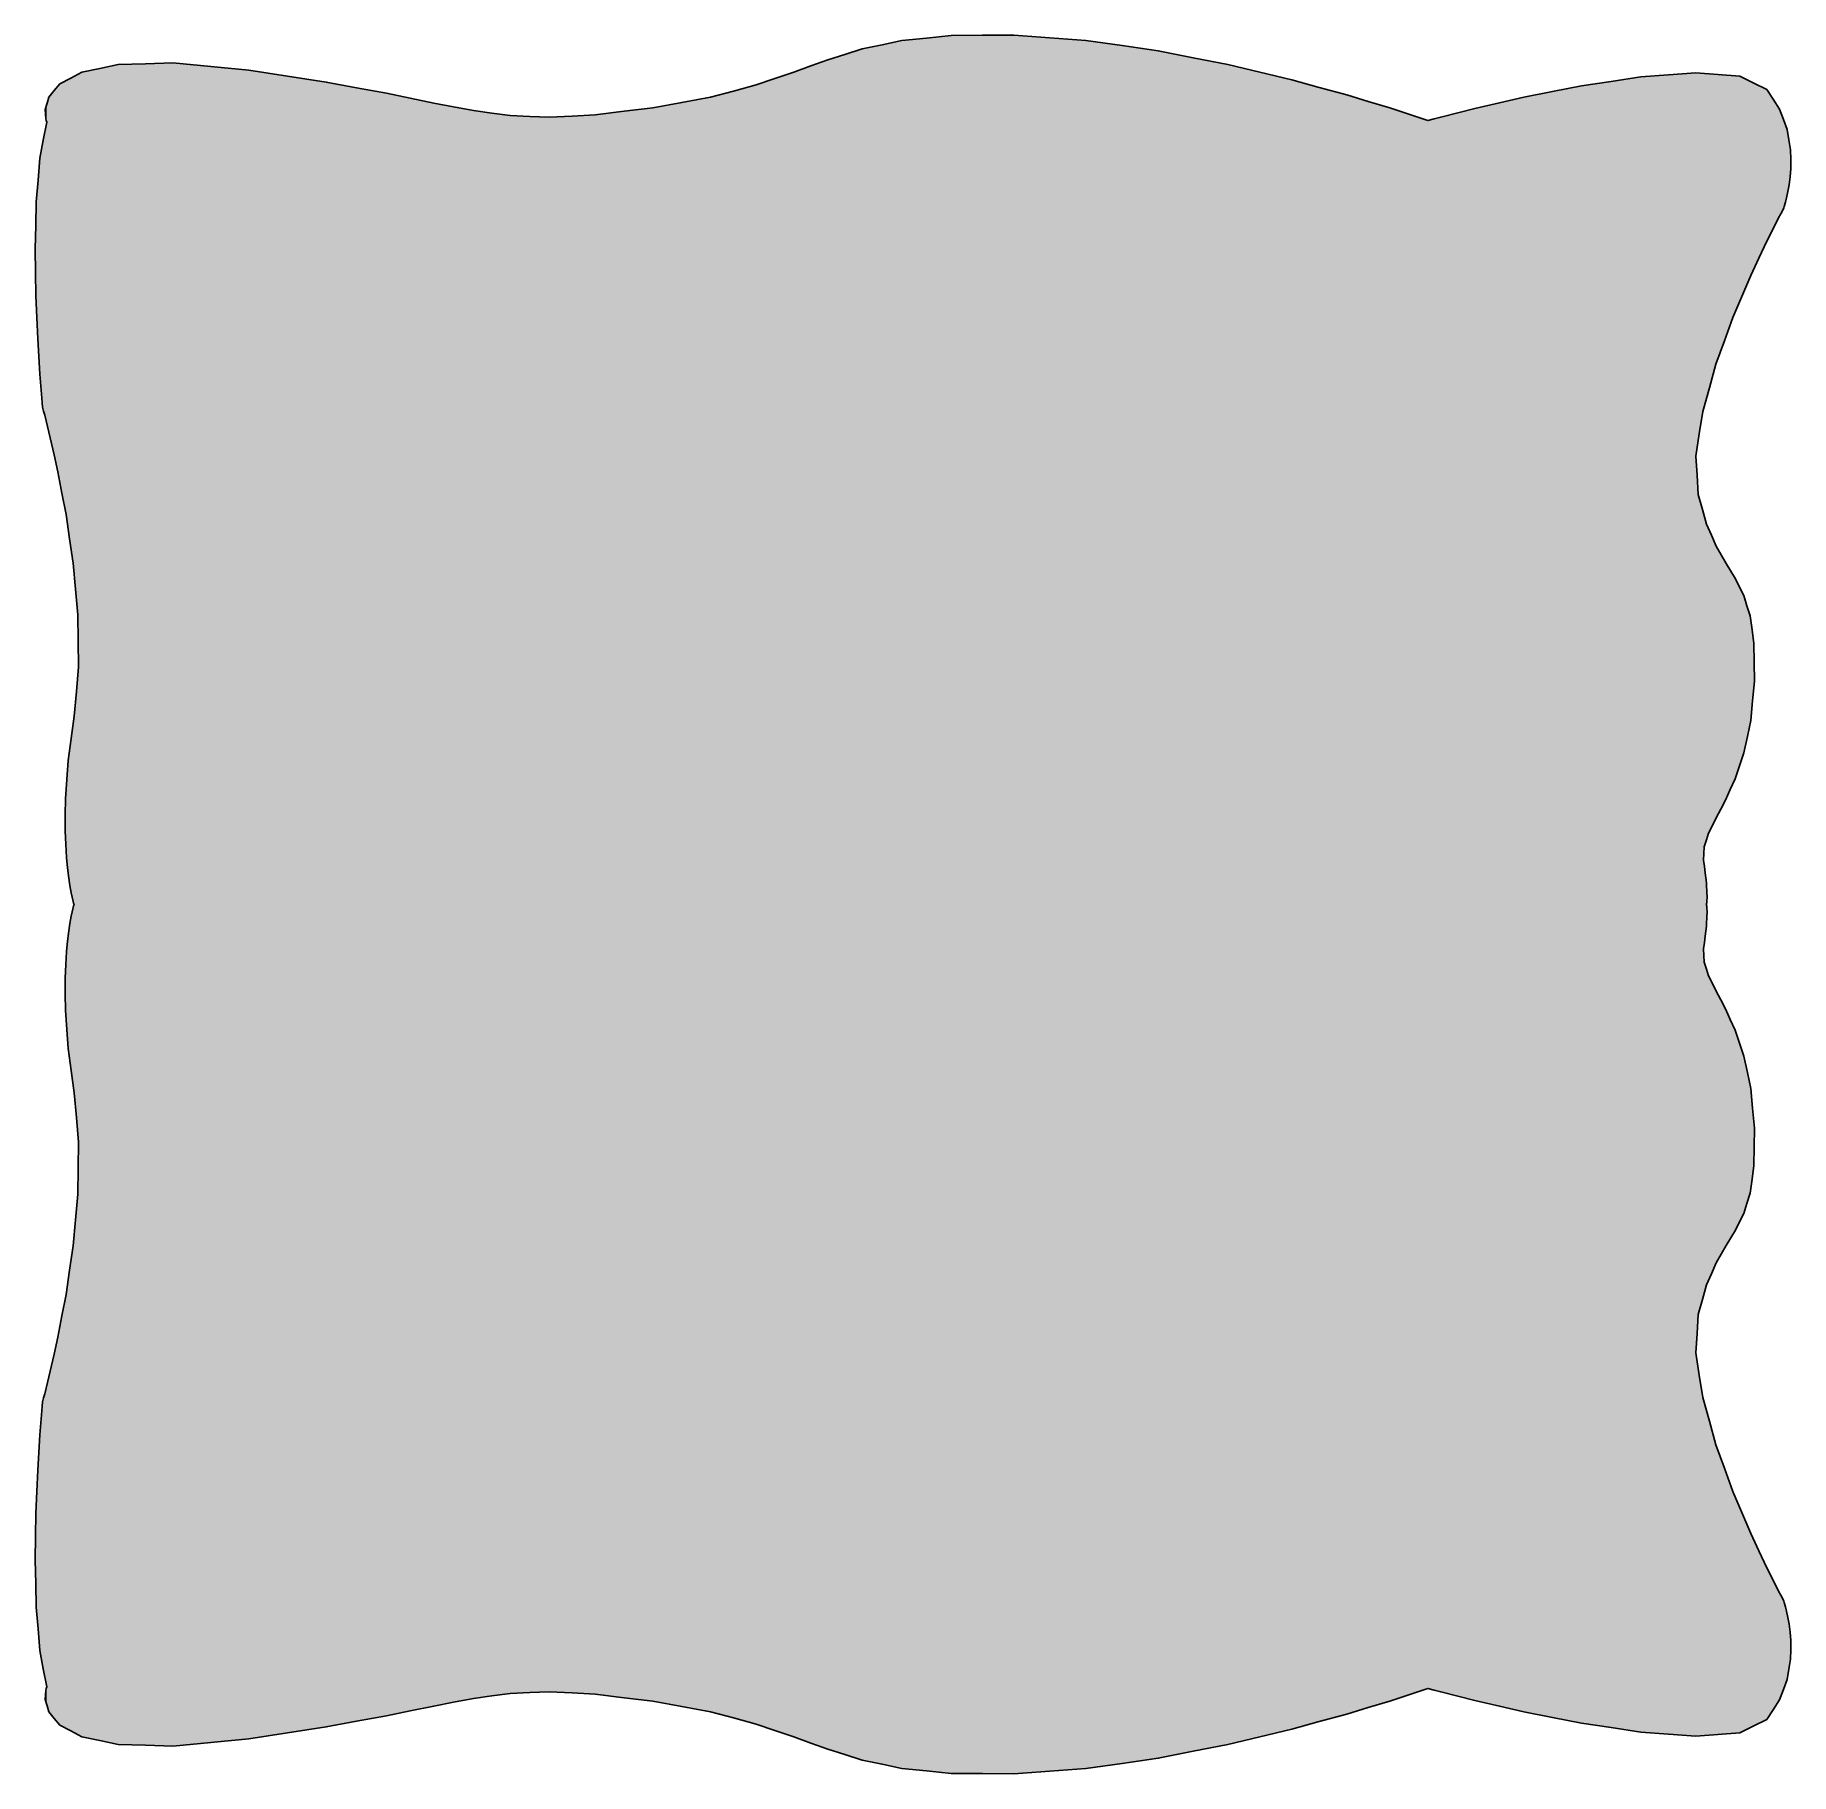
# Model space of a CAD drawing. Extents: x 1.2 to 34.4, y 1.2 to 34.1.
import ezdxf

# ---------------------------------------------------------------- set-up
doc = ezdxf.new("R2010")
doc.units = 0
doc.layers.add('LAYER_1', color=7, linetype='CONTINUOUS')

# ---------------------------------------------------------------- blocks, each defined once
blk = doc.blocks.new('*U2')
at = {"layer": 'LAYER_1', "color": 7}
for points in [[(17.232, 1.379), (16.857, 33.819), (17.232, 33.898)], [(17.607, 1.3), (17.232, 33.898), (17.607, 33.978)], [(17.232, 1.379), (17.232, 33.898), (17.607, 1.3)], [(18.07, 1.253), (17.607, 33.978), (18.07, 34.025)], [(17.607, 1.3), (17.607, 33.978), (18.07, 1.253)], [(18.534, 1.206), (18.07, 34.025), (18.534, 34.071)], [(18.07, 1.253), (18.07, 34.025), (18.534, 1.206)], [(19.127, 1.202), (18.534, 34.071), (19.127, 34.076)], [(18.534, 1.206), (18.534, 34.071), (19.127, 1.202)], [(19.72, 1.198), (19.127, 34.076), (19.72, 34.08)], [(19.127, 1.202), (19.127, 34.076), (19.72, 1.198)], [(19.72, 1.198), (19.72, 34.08), (20.402, 1.248)], [(20.402, 1.248), (19.72, 34.08), (20.402, 34.03)], [(20.402, 1.248), (20.402, 34.03), (21.084, 1.298)], [(21.084, 1.298), (20.402, 34.03), (21.084, 33.98)], [(21.084, 1.298), (21.084, 33.98), (21.769, 1.396)], [(21.769, 1.396), (21.084, 33.98), (21.769, 33.881)], [(21.769, 1.396), (21.769, 33.881), (22.453, 1.495)], [(22.453, 1.495), (21.769, 33.881), (22.453, 33.783)], [(3.303, 1.74), (2.788, 33.524), (3.303, 33.538)], [(3.818, 1.725), (3.303, 33.538), (3.818, 33.553)], [(3.303, 1.74), (3.303, 33.538), (3.818, 1.725)], [(3.818, 1.725), (3.818, 33.553), (4.537, 1.792)], [(4.537, 1.792), (3.818, 33.553), (4.537, 33.486)], [(16.202, 1.665), (15.881, 33.496), (16.202, 33.613)], [(16.529, 1.562), (16.202, 33.613), (16.529, 33.716)], [(16.202, 1.665), (16.202, 33.613), (16.529, 1.562)], [(16.857, 1.459), (16.529, 33.716), (16.857, 33.819)], [(16.529, 1.562), (16.529, 33.716), (16.857, 1.459)], [(16.857, 1.459), (16.857, 33.819), (17.232, 1.379)], [(22.453, 1.495), (22.453, 33.783), (23.112, 1.625)], [(23.112, 1.625), (22.453, 33.783), (23.112, 33.652)], [(23.112, 1.625), (23.112, 33.652), (23.771, 1.756)], [(23.771, 1.756), (23.112, 33.652), (23.771, 33.522)], [(1.781, 25.111), (1.723, 33.179), (1.781, 33.209)], [(1.785, 25.093), (1.781, 33.209), (1.785, 33.211)], [(1.781, 25.111), (1.781, 33.209), (1.785, 25.093)], [(1.788, 25.075), (1.785, 33.211), (1.788, 33.213)], [(1.785, 25.093), (1.785, 33.211), (1.788, 25.075)], [(1.794, 25.045), (1.788, 33.213), (1.794, 33.216)], [(1.788, 25.075), (1.788, 33.213), (1.794, 25.045)], [(1.8, 25.013), (1.794, 33.216), (1.8, 33.219)], [(1.794, 25.045), (1.794, 33.216), (1.8, 25.013)], [(1.806, 24.968), (1.8, 33.219), (1.806, 33.223)], [(1.8, 25.013), (1.8, 33.219), (1.806, 24.968)], [(1.814, 24.914), (1.806, 33.223), (1.814, 33.227)], [(1.806, 24.968), (1.806, 33.223), (1.814, 24.914)], [(1.828, 24.82), (1.814, 33.227), (1.828, 33.234)], [(1.814, 24.914), (1.814, 33.227), (1.828, 24.82)], [(1.84, 24.735), (1.828, 33.234), (1.84, 33.241)], [(1.828, 24.82), (1.828, 33.234), (1.84, 24.735)], [(1.85, 24.672), (1.84, 33.241), (1.85, 33.245)], [(1.84, 24.735), (1.84, 33.241), (1.85, 24.672)], [(1.867, 24.552), (1.85, 33.245), (1.867, 33.255)], [(1.85, 24.672), (1.85, 33.245), (1.867, 24.552)], [(1.873, 24.508), (1.867, 33.255), (1.873, 33.258)], [(1.867, 24.552), (1.867, 33.255), (1.873, 24.508)], [(1.89, 24.398), (1.873, 33.258), (1.89, 33.267)], [(1.873, 24.508), (1.873, 33.258), (1.89, 24.398)], [(1.896, 24.353), (1.89, 33.267), (1.896, 33.27)], [(1.89, 24.398), (1.89, 33.267), (1.896, 24.353)], [(1.897, 24.345), (1.896, 33.27), (1.897, 33.271)], [(1.896, 24.353), (1.896, 33.27), (1.897, 24.345)], [(1.917, 24.212), (1.897, 33.271), (1.917, 33.281)], [(1.897, 24.345), (1.897, 33.271), (1.917, 24.212)], [(1.934, 24.092), (1.917, 33.281), (1.934, 33.29)], [(1.917, 24.212), (1.917, 33.281), (1.934, 24.092)], [(1.936, 24.072), (1.934, 33.29), (1.936, 33.291)], [(1.934, 24.092), (1.934, 33.29), (1.936, 24.072)], [(1.944, 23.984), (1.936, 33.291), (1.944, 33.296)], [(1.936, 24.072), (1.936, 33.291), (1.944, 23.984)], [(1.952, 23.896), (1.944, 33.296), (1.952, 33.3)], [(1.944, 23.984), (1.944, 33.296), (1.952, 23.896)], [(1.979, 23.603), (1.952, 33.3), (1.979, 33.314)], [(1.952, 23.896), (1.952, 33.3), (1.979, 23.603)], [(1.995, 23.422), (1.979, 33.314), (1.995, 33.323)], [(1.979, 23.603), (1.979, 33.314), (1.995, 23.422)], [(2.023, 23.114), (1.995, 33.323), (2.023, 33.337)], [(1.995, 23.422), (1.995, 33.323), (2.023, 23.114)], [(2.031, 22.623), (2.023, 33.337), (2.031, 33.341)], [(2.023, 23.114), (2.023, 33.337), (2.031, 22.623)], [(2.038, 22.131), (2.031, 33.341), (2.038, 33.345)], [(2.031, 22.623), (2.031, 33.341), (2.038, 22.131)], [(2.097, 1.901), (2.038, 33.345), (2.097, 33.377)], [(2.038, 1.932), (2.038, 33.345), (2.097, 1.901)], [(2.442, 1.827), (2.097, 33.377), (2.442, 33.45)], [(2.097, 1.901), (2.097, 33.377), (2.442, 1.827)], [(2.788, 1.754), (2.442, 33.45), (2.788, 33.524)], [(2.442, 1.827), (2.442, 33.45), (2.788, 1.754)], [(2.788, 1.754), (2.788, 33.524), (3.303, 1.74)], [(4.537, 1.792), (4.537, 33.486), (5.256, 1.859)], [(5.256, 1.859), (4.537, 33.486), (5.256, 33.419)], [(5.256, 1.859), (5.256, 33.419), (5.989, 1.972)], [(5.989, 1.972), (5.256, 33.419), (5.989, 33.305)], [(5.989, 1.972), (5.989, 33.305), (6.722, 2.086)], [(6.722, 2.086), (5.989, 33.305), (6.722, 33.192)], [(15.205, 2.019), (14.85, 33.138), (15.205, 33.259)], [(15.56, 1.898), (15.205, 33.259), (15.56, 33.38)], [(15.205, 2.019), (15.205, 33.259), (15.56, 1.898)], [(15.881, 1.781), (15.56, 33.38), (15.881, 33.496)], [(15.56, 1.898), (15.56, 33.38), (15.881, 1.781)], [(15.881, 1.781), (15.881, 33.496), (16.202, 1.665)], [(23.771, 1.756), (23.771, 33.522), (24.374, 1.9)], [(24.374, 1.9), (23.771, 33.522), (24.374, 33.377)], [(24.374, 1.9), (24.374, 33.377), (24.978, 2.045)], [(24.978, 2.045), (24.374, 33.377), (24.978, 33.233)], [(24.978, 2.045), (24.978, 33.233), (25.498, 2.188)], [(25.498, 2.188), (24.978, 33.233), (25.498, 33.09)], [(31.015, 2.074), (30.453, 33.119), (31.015, 33.204)], [(31.578, 1.989), (31.015, 33.204), (31.578, 33.289)], [(31.015, 2.074), (31.015, 33.204), (31.578, 1.989)], [(32.098, 1.95), (31.578, 33.289), (32.098, 33.328)], [(31.578, 1.989), (31.578, 33.289), (32.098, 1.95)], [(32.618, 1.912), (32.098, 33.328), (32.618, 33.366)], [(32.098, 1.95), (32.098, 33.328), (32.618, 1.912)], [(32.618, 1.912), (32.618, 33.366), (32.619, 1.912)], [(32.619, 1.912), (32.618, 33.366), (32.619, 33.366)], [(32.619, 26.12), (32.619, 33.366), (32.64, 26.259)], [(32.64, 26.259), (32.619, 33.366), (32.64, 33.365)], [(32.64, 26.259), (32.64, 33.365), (32.661, 26.397)], [(32.661, 26.397), (32.64, 33.365), (32.661, 33.363)], [(32.661, 26.397), (32.661, 33.363), (32.683, 26.542)], [(32.683, 26.542), (32.661, 33.363), (32.683, 33.361)], [(32.683, 26.542), (32.683, 33.361), (32.741, 26.92)], [(32.741, 26.92), (32.683, 33.361), (32.741, 33.357)], [(32.741, 26.92), (32.741, 33.357), (32.748, 26.965)], [(32.748, 26.965), (32.741, 33.357), (32.748, 33.356)], [(32.748, 26.965), (32.748, 33.356), (32.765, 27.024)], [(32.765, 27.024), (32.748, 33.356), (32.765, 33.355)], [(32.765, 27.024), (32.765, 33.355), (32.769, 27.039)], [(32.769, 27.039), (32.765, 33.355), (32.769, 33.355)], [(32.769, 27.039), (32.769, 33.355), (32.773, 27.053)], [(32.773, 27.053), (32.769, 33.355), (32.773, 33.354)], [(32.773, 27.053), (32.773, 33.354), (32.781, 27.081)], [(32.781, 27.081), (32.773, 33.354), (32.781, 33.354)], [(32.781, 27.081), (32.781, 33.354), (32.797, 27.138)], [(32.797, 27.138), (32.781, 33.354), (32.797, 33.353)], [(32.797, 27.138), (32.797, 33.353), (32.807, 27.173)], [(32.807, 27.173), (32.797, 33.353), (32.807, 33.352)], [(32.807, 27.173), (32.807, 33.352), (32.817, 27.208)], [(32.817, 27.208), (32.807, 33.352), (32.817, 33.351)], [(32.817, 27.208), (32.817, 33.351), (32.817, 27.208)], [(32.817, 27.208), (32.817, 33.351), (32.817, 33.351)], [(32.817, 27.208), (32.817, 33.351), (32.817, 27.209)], [(32.817, 27.209), (32.817, 33.351), (32.817, 33.351)], [(32.817, 27.209), (32.817, 33.351), (32.818, 27.212)], [(32.818, 27.212), (32.817, 33.351), (32.818, 33.351)], [(32.818, 27.212), (32.818, 33.351), (32.819, 27.215)], [(32.819, 27.215), (32.818, 33.351), (32.819, 33.351)], [(32.819, 27.215), (32.819, 33.351), (32.821, 27.223)], [(32.821, 27.223), (32.819, 33.351), (32.821, 33.351)], [(32.821, 27.223), (32.821, 33.351), (32.822, 27.227)], [(32.822, 27.227), (32.821, 33.351), (32.822, 33.351)], [(32.822, 27.227), (32.822, 33.351), (32.822, 27.227)], [(32.822, 27.227), (32.822, 33.351), (32.822, 33.351)], [(32.822, 27.227), (32.822, 33.351), (32.823, 27.231)], [(32.823, 27.231), (32.822, 33.351), (32.823, 33.351)], [(32.823, 27.231), (32.823, 33.351), (32.825, 27.239)], [(32.825, 27.239), (32.823, 33.351), (32.825, 33.35)], [(32.825, 27.239), (32.825, 33.35), (32.827, 27.245)], [(32.827, 27.245), (32.825, 33.35), (32.827, 33.35)], [(32.827, 27.245), (32.827, 33.35), (32.828, 27.247)], [(32.828, 27.247), (32.827, 33.35), (32.828, 33.35)], [(32.828, 27.247), (32.828, 33.35), (32.828, 27.25)], [(32.828, 27.25), (32.828, 33.35), (32.828, 33.35)], [(32.828, 27.25), (32.828, 33.35), (32.829, 27.251)], [(32.829, 27.251), (32.828, 33.35), (32.829, 33.35)], [(32.829, 27.251), (32.829, 33.35), (32.83, 27.255)], [(32.83, 27.255), (32.829, 33.35), (32.83, 33.35)], [(32.83, 27.255), (32.83, 33.35), (32.86, 27.364)], [(32.86, 27.364), (32.83, 33.35), (32.86, 33.348)], [(32.86, 27.364), (32.86, 33.348), (32.874, 27.412)], [(32.874, 27.412), (32.86, 33.348), (32.874, 33.347)], [(32.874, 27.412), (32.874, 33.347), (32.912, 27.549)], [(32.912, 27.549), (32.874, 33.347), (32.912, 33.344)], [(32.912, 27.549), (32.912, 33.344), (32.931, 27.617)], [(32.931, 27.617), (32.912, 33.344), (32.931, 33.342)], [(32.931, 27.617), (32.931, 33.342), (32.999, 27.859)], [(32.999, 27.859), (32.931, 33.342), (32.999, 33.337)], [(32.999, 27.859), (32.999, 33.337), (33.002, 27.868)], [(33.002, 27.868), (32.999, 33.337), (33.002, 33.337)], [(33.002, 27.868), (33.002, 33.337), (33.002, 27.868)], [(33.002, 27.868), (33.002, 33.337), (33.002, 33.337)], [(33.002, 27.868), (33.002, 33.337), (33.035, 27.957)], [(33.035, 27.957), (33.002, 33.337), (33.035, 33.335)], [(33.035, 27.957), (33.035, 33.335), (33.09, 28.107)], [(33.09, 28.107), (33.035, 33.335), (33.09, 33.331)], [(33.09, 28.107), (33.09, 33.331), (33.096, 28.124)], [(33.096, 28.124), (33.09, 33.331), (33.096, 33.33)], [(33.096, 28.124), (33.096, 33.33), (33.159, 28.298)], [(33.159, 28.298), (33.096, 33.33), (33.159, 33.325)], [(33.159, 28.298), (33.159, 33.325), (33.177, 28.346)], [(33.177, 28.346), (33.159, 33.325), (33.177, 33.324)], [(33.177, 28.346), (33.177, 33.324), (33.189, 28.38)], [(33.189, 28.38), (33.177, 33.324), (33.189, 33.323)], [(33.189, 28.38), (33.189, 33.323), (33.268, 28.597)], [(33.268, 28.597), (33.189, 33.323), (33.268, 33.317)], [(33.268, 28.597), (33.268, 33.317), (33.279, 28.625)], [(33.279, 28.625), (33.268, 33.317), (33.279, 33.316)], [(33.279, 28.625), (33.279, 33.316), (33.319, 28.737)], [(33.319, 28.737), (33.279, 33.316), (33.319, 33.313)], [(33.319, 28.737), (33.319, 33.313), (33.359, 28.832)], [(33.359, 28.832), (33.319, 33.313), (33.359, 33.31)], [(33.359, 28.832), (33.359, 33.31), (33.368, 28.852)], [(33.368, 28.852), (33.359, 33.31), (33.368, 33.31)], [(33.368, 28.852), (33.368, 33.31), (33.443, 29.029)], [(33.443, 29.029), (33.368, 33.31), (33.443, 33.304)], [(33.443, 29.029), (33.443, 33.304), (33.446, 29.036)], [(33.446, 29.036), (33.443, 33.304), (33.446, 33.304)], [(33.446, 29.036), (33.446, 33.304), (33.452, 29.049)], [(33.452, 29.049), (33.446, 33.304), (33.452, 33.303)], [(33.452, 29.049), (33.452, 33.303), (33.489, 29.136)], [(33.489, 29.136), (33.452, 33.303), (33.489, 33.285)], [(33.489, 29.136), (33.489, 33.285), (33.525, 29.221)], [(33.525, 29.221), (33.489, 33.285), (33.525, 33.267)], [(33.525, 29.221), (33.525, 33.267), (33.527, 29.227)], [(33.527, 29.227), (33.525, 33.267), (33.527, 33.266)], [(33.527, 29.227), (33.527, 33.266), (33.585, 29.364)], [(33.585, 29.364), (33.527, 33.266), (33.585, 33.237)], [(33.585, 29.364), (33.585, 33.237), (33.592, 29.379)], [(33.592, 29.379), (33.585, 33.237), (33.592, 33.234)], [(33.592, 29.379), (33.592, 33.234), (33.646, 29.506)], [(33.646, 29.506), (33.592, 33.234), (33.646, 33.207)], [(33.646, 29.506), (33.646, 33.207), (33.657, 29.532)], [(33.657, 29.532), (33.646, 33.207), (33.657, 33.202)], [(33.657, 29.532), (33.657, 33.202), (33.658, 29.534)], [(33.658, 29.534), (33.657, 33.202), (33.658, 33.201)], [(33.658, 29.534), (33.658, 33.201), (33.682, 29.585)], [(33.682, 29.585), (33.658, 33.201), (33.682, 33.189)], [(1.474, 26.585), (1.45, 32.825), (1.474, 32.907)], [(1.503, 26.466), (1.474, 32.907), (1.503, 32.943)], [(1.474, 26.585), (1.474, 32.907), (1.503, 26.466)], [(1.575, 26.144), (1.503, 32.943), (1.575, 33.029)], [(1.503, 26.466), (1.503, 32.943), (1.575, 26.144)], [(1.578, 26.132), (1.575, 33.029), (1.578, 33.032)], [(1.575, 26.144), (1.575, 33.029), (1.578, 26.132)], [(1.647, 25.822), (1.578, 33.032), (1.647, 33.115)], [(1.578, 26.132), (1.578, 33.032), (1.647, 25.822)], [(1.682, 25.637), (1.647, 33.115), (1.682, 33.157)], [(1.647, 25.822), (1.647, 33.115), (1.682, 25.637)], [(1.723, 25.417), (1.682, 33.157), (1.723, 33.179)], [(1.682, 25.637), (1.682, 33.157), (1.723, 25.417)], [(1.723, 25.417), (1.723, 33.179), (1.781, 25.111)], [(6.722, 2.086), (6.722, 33.192), (7.29, 2.192)], [(7.29, 2.192), (6.722, 33.192), (7.29, 33.086)], [(7.29, 2.192), (7.29, 33.086), (7.858, 2.297)], [(7.858, 2.297), (7.29, 33.086), (7.858, 32.981)], [(7.858, 2.297), (7.858, 32.981), (8.306, 2.389)], [(8.306, 2.389), (7.858, 32.981), (8.306, 32.888)], [(8.306, 2.389), (8.306, 32.888), (8.754, 2.481)], [(8.754, 2.481), (8.306, 32.888), (8.754, 32.796)], [(13.989, 2.371), (13.443, 32.806), (13.989, 32.907)], [(14.42, 2.255), (13.989, 32.907), (14.42, 33.022)], [(13.989, 2.371), (13.989, 32.907), (14.42, 2.255)], [(14.85, 2.14), (14.42, 33.022), (14.85, 33.138)], [(14.42, 2.255), (14.42, 33.022), (14.85, 2.14)], [(14.85, 2.14), (14.85, 33.138), (15.205, 2.019)], [(25.498, 2.188), (25.498, 33.09), (26.017, 2.33)], [(26.017, 2.33), (25.498, 33.09), (26.017, 32.948)], [(26.017, 2.33), (26.017, 32.948), (26.424, 2.453)], [(26.424, 2.453), (26.017, 32.948), (26.424, 32.825)], [(29.367, 2.373), (28.903, 32.798), (29.367, 32.904)], [(29.91, 2.266), (29.367, 32.904), (29.91, 33.012)], [(29.367, 2.373), (29.367, 32.904), (29.91, 2.266)], [(30.453, 2.159), (29.91, 33.012), (30.453, 33.119)], [(29.91, 2.266), (29.91, 33.012), (30.453, 2.159)], [(30.453, 2.159), (30.453, 33.119), (31.015, 2.074)], [(33.682, 29.585), (33.682, 33.189), (33.691, 29.604)], [(33.691, 29.604), (33.682, 33.189), (33.691, 33.185)], [(33.691, 29.604), (33.691, 33.185), (33.705, 29.634)], [(33.705, 29.634), (33.691, 33.185), (33.705, 33.178)], [(33.705, 29.634), (33.705, 33.178), (33.717, 29.66)], [(33.717, 29.66), (33.705, 33.178), (33.717, 33.172)], [(33.717, 29.66), (33.717, 33.172), (33.721, 29.668)], [(33.721, 29.668), (33.717, 33.172), (33.721, 33.17)], [(33.721, 29.668), (33.721, 33.17), (33.725, 29.676)], [(33.725, 29.676), (33.721, 33.17), (33.725, 33.168)], [(33.725, 29.676), (33.725, 33.168), (33.811, 29.859)], [(33.811, 29.859), (33.725, 33.168), (33.811, 33.125)], [(33.811, 29.859), (33.811, 33.125), (33.958, 30.173)], [(33.958, 30.173), (33.811, 33.125), (33.958, 33.052)], [(33.958, 30.173), (33.958, 33.052), (33.963, 30.184)], [(33.963, 30.184), (33.958, 33.052), (33.963, 33.044)], [(33.963, 30.184), (33.963, 33.044), (34.074, 30.403)], [(34.074, 30.403), (33.963, 33.044), (34.074, 32.875)], [(34.074, 30.403), (34.074, 32.875), (34.08, 30.416)], [(34.08, 30.416), (34.074, 32.875), (34.08, 32.866)], [(1.412, 32.588), (1.407, 32.674), (1.412, 32.69)], [(1.416, 32.501), (1.412, 32.69), (1.416, 32.705)], [(1.412, 32.588), (1.412, 32.69), (1.416, 32.501)], [(1.425, 32.468), (1.416, 32.705), (1.425, 32.736)], [(1.416, 32.501), (1.416, 32.705), (1.425, 32.468)], [(1.434, 32.434), (1.425, 32.736), (1.434, 32.767)], [(1.425, 32.468), (1.425, 32.736), (1.434, 32.434)], [(1.441, 26.717), (1.434, 32.767), (1.441, 32.791)], [(1.434, 26.744), (1.434, 32.767), (1.441, 26.717)], [(1.45, 26.679), (1.441, 32.791), (1.45, 32.825)], [(1.441, 26.717), (1.441, 32.791), (1.45, 26.679)], [(1.45, 26.679), (1.45, 32.825), (1.474, 26.585)], [(8.754, 2.481), (8.754, 32.796), (9.129, 2.554)], [(9.129, 2.554), (8.754, 32.796), (9.129, 32.724)], [(9.129, 2.554), (9.129, 32.724), (9.505, 2.626)], [(9.505, 2.626), (9.129, 32.724), (9.505, 32.652)], [(9.505, 2.626), (9.505, 32.652), (9.853, 2.673)], [(9.853, 2.673), (9.505, 32.652), (9.853, 32.605)], [(9.853, 2.673), (9.853, 32.605), (10.201, 2.72)], [(10.201, 2.72), (9.853, 32.605), (10.201, 32.558)], [(10.201, 2.72), (10.201, 32.558), (10.569, 2.735)], [(10.569, 2.735), (10.201, 32.558), (10.569, 32.543)], [(10.569, 2.735), (10.569, 32.543), (10.937, 2.75)], [(10.937, 2.75), (10.569, 32.543), (10.937, 32.528)], [(11.371, 2.728), (10.937, 32.528), (11.371, 32.55)], [(11.805, 2.705), (11.371, 32.55), (11.805, 32.573)], [(11.371, 2.728), (11.371, 32.55), (11.805, 2.705)], [(12.351, 2.639), (11.805, 32.573), (12.351, 32.639)], [(11.805, 2.705), (11.805, 32.573), (12.351, 2.639)], [(12.897, 2.572), (12.351, 32.639), (12.897, 32.705)], [(12.351, 2.639), (12.351, 32.639), (12.897, 2.572)], [(13.443, 2.472), (12.897, 32.705), (13.443, 32.806)], [(12.897, 2.572), (12.897, 32.705), (13.443, 2.472)], [(13.443, 2.472), (13.443, 32.806), (13.989, 2.371)], [(26.424, 2.453), (26.424, 32.825), (26.831, 2.575)], [(26.831, 2.575), (26.424, 32.825), (26.831, 32.702)], [(26.831, 2.575), (26.831, 32.702), (27.097, 2.662)], [(27.097, 2.662), (26.831, 32.702), (27.097, 32.616)], [(27.097, 2.662), (27.097, 32.616), (27.362, 2.748)], [(27.362, 2.748), (27.097, 32.616), (27.362, 32.53)], [(28.117, 2.667), (27.794, 32.53), (28.117, 32.611)], [(28.44, 2.586), (28.117, 32.611), (28.44, 32.692)], [(28.117, 2.667), (28.117, 32.611), (28.44, 2.586)], [(28.903, 2.48), (28.44, 32.692), (28.903, 32.798)], [(28.44, 2.586), (28.44, 32.692), (28.903, 2.48)], [(28.903, 2.48), (28.903, 32.798), (29.367, 2.373)], [(34.08, 30.416), (34.08, 32.866), (34.184, 30.622)], [(34.184, 30.622), (34.08, 32.866), (34.184, 32.707)], [(34.184, 30.622), (34.184, 32.707), (34.202, 30.657)], [(34.202, 30.657), (34.184, 32.707), (34.202, 32.679)], [(34.202, 30.657), (34.202, 32.679), (34.227, 30.703)], [(34.227, 30.703), (34.202, 32.679), (34.227, 32.613)], [(34.227, 30.703), (34.227, 32.613), (34.269, 30.783)], [(34.269, 30.783), (34.227, 32.613), (34.269, 32.499)], [(1.397, 26.891), (1.376, 32.131), (1.397, 32.24)], [(1.407, 26.85), (1.397, 32.24), (1.407, 32.294)], [(1.397, 26.891), (1.397, 32.24), (1.407, 26.85)], [(1.412, 26.832), (1.407, 32.294), (1.412, 32.317)], [(1.407, 26.85), (1.407, 32.294), (1.412, 26.832)], [(1.416, 26.815), (1.412, 32.317), (1.416, 32.341)], [(1.412, 26.832), (1.412, 32.317), (1.416, 26.815)], [(1.425, 26.779), (1.416, 32.341), (1.425, 32.387)], [(1.416, 26.815), (1.416, 32.341), (1.425, 26.779)], [(1.434, 26.744), (1.425, 32.387), (1.434, 32.434)], [(1.425, 26.779), (1.425, 32.387), (1.434, 26.744)], [(10.937, 2.75), (10.937, 32.528), (11.371, 2.728)], [(27.362, 2.748), (27.362, 32.53), (27.457, 2.78)], [(27.457, 2.78), (27.362, 32.53), (27.457, 32.498)], [(27.457, 2.78), (27.457, 32.498), (27.552, 2.813)], [(27.552, 2.813), (27.457, 32.498), (27.552, 32.465)], [(27.673, 2.78), (27.552, 32.465), (27.673, 32.497)], [(27.552, 2.813), (27.552, 32.465), (27.673, 2.78)], [(27.794, 2.748), (27.673, 32.497), (27.794, 32.53)], [(27.673, 2.78), (27.673, 32.497), (27.794, 2.748)], [(27.794, 2.748), (27.794, 32.53), (28.117, 2.667)], [(34.269, 30.783), (34.269, 32.499), (34.274, 30.797)], [(34.274, 30.797), (34.269, 32.499), (34.274, 32.486)], [(34.274, 30.797), (34.274, 32.486), (34.279, 30.812)], [(34.279, 30.812), (34.274, 32.486), (34.279, 32.472)], [(34.279, 30.812), (34.279, 32.472), (34.289, 30.841)], [(34.289, 30.841), (34.279, 32.472), (34.289, 32.446)], [(34.289, 30.841), (34.289, 32.446), (34.311, 30.922)], [(34.311, 30.922), (34.289, 32.446), (34.311, 32.385)], [(34.311, 30.922), (34.311, 32.385), (34.334, 31.002)], [(34.334, 31.002), (34.311, 32.385), (34.334, 32.325)], [(34.334, 31.002), (34.334, 32.325), (34.346, 31.063)], [(34.346, 31.063), (34.334, 32.325), (34.346, 32.292)], [(34.346, 31.063), (34.346, 32.292), (34.358, 31.125)], [(34.358, 31.125), (34.346, 32.292), (34.358, 32.219)], [(34.358, 31.125), (34.358, 32.219), (34.378, 31.223)], [(34.378, 31.223), (34.358, 32.219), (34.378, 32.102)], [(1.341, 27.212), (1.323, 31.852), (1.341, 31.944)], [(1.348, 27.129), (1.341, 31.944), (1.348, 31.982)], [(1.341, 27.212), (1.341, 31.944), (1.348, 27.129)], [(1.356, 27.045), (1.348, 31.982), (1.356, 32.021)], [(1.348, 27.129), (1.348, 31.982), (1.356, 27.045)], [(1.369, 26.995), (1.356, 32.021), (1.369, 32.092)], [(1.356, 27.045), (1.356, 32.021), (1.369, 26.995)], [(1.376, 26.968), (1.369, 32.092), (1.376, 32.131)], [(1.369, 26.995), (1.369, 32.092), (1.376, 26.968)], [(1.376, 26.968), (1.376, 32.131), (1.397, 26.891)], [(34.378, 31.223), (34.378, 32.102), (34.383, 31.248)], [(34.383, 31.248), (34.378, 32.102), (34.383, 32.073)], [(34.383, 31.248), (34.383, 32.073), (34.399, 31.402)], [(34.399, 31.402), (34.383, 32.073), (34.399, 31.977)], [(34.399, 31.402), (34.399, 31.977), (34.41, 31.506)], [(34.41, 31.506), (34.399, 31.977), (34.41, 31.912)], [(34.41, 31.506), (34.41, 31.912), (34.412, 31.532)], [(34.412, 31.532), (34.41, 31.912), (34.412, 31.735)], [(1.304, 27.694), (1.285, 31.52), (1.304, 31.75)], [(1.306, 27.666), (1.304, 31.75), (1.306, 31.759)], [(1.304, 27.694), (1.304, 31.75), (1.306, 27.666)], [(1.323, 27.439), (1.306, 31.759), (1.323, 31.852)], [(1.306, 27.666), (1.306, 31.759), (1.323, 27.439)], [(1.323, 27.439), (1.323, 31.852), (1.341, 27.212)], [(34.412, 31.532), (34.412, 31.735), (34.415, 31.557)], [(1.264, 28.335), (1.247, 31.06), (1.264, 31.269)], [(1.27, 28.242), (1.264, 31.269), (1.27, 31.339)], [(1.264, 28.335), (1.264, 31.269), (1.27, 28.242)], [(1.285, 28), (1.27, 31.339), (1.285, 31.52)], [(1.27, 28.242), (1.27, 31.339), (1.285, 28)], [(1.285, 28), (1.285, 31.52), (1.304, 27.694)], [(1.236, 29.001), (1.229, 30.651), (1.236, 30.927)], [(1.247, 28.742), (1.236, 30.927), (1.247, 31.06)], [(1.236, 29.001), (1.236, 30.927), (1.247, 28.742)], [(1.247, 28.742), (1.247, 31.06), (1.264, 28.335)], [(1.229, 29.149), (1.226, 30.482), (1.229, 30.651)], [(1.229, 29.149), (1.229, 30.651), (1.236, 29.001)], [(1.222, 29.593), (1.215, 30.037), (1.222, 30.344)], [(1.226, 29.393), (1.222, 30.344), (1.226, 30.482)], [(1.222, 29.593), (1.222, 30.344), (1.226, 29.393)], [(1.226, 29.393), (1.226, 30.482), (1.229, 29.149)], [(32.619, 9.158), (32.619, 26.12), (32.64, 9.523)], [(32.64, 9.523), (32.619, 26.12), (32.64, 25.755)], [(32.64, 9.523), (32.64, 25.755), (32.661, 9.888)], [(32.661, 9.888), (32.64, 25.755), (32.661, 25.39)], [(32.661, 9.888), (32.661, 25.39), (32.683, 9.966)], [(32.683, 9.966), (32.661, 25.39), (32.683, 25.312)], [(32.683, 9.966), (32.683, 25.312), (32.741, 10.168)], [(32.741, 10.168), (32.683, 25.312), (32.741, 25.11)], [(32.741, 10.168), (32.741, 25.11), (32.748, 10.192)], [(32.748, 10.192), (32.741, 25.11), (32.748, 25.086)], [(32.748, 10.192), (32.748, 25.086), (32.765, 10.25)], [(32.765, 10.25), (32.748, 25.086), (32.765, 25.028)], [(32.765, 18.475), (32.765, 25.028), (32.769, 18.602)], [(32.769, 18.602), (32.765, 25.028), (32.769, 25.014)], [(32.769, 18.602), (32.769, 25.014), (32.773, 18.73)], [(32.773, 18.73), (32.769, 25.014), (32.773, 24.999)], [(32.773, 18.73), (32.773, 24.999), (32.781, 18.753)], [(32.781, 18.753), (32.773, 24.999), (32.781, 24.972)], [(32.781, 18.753), (32.781, 24.972), (32.797, 18.801)], [(32.797, 18.801), (32.781, 24.972), (32.797, 24.916)], [(32.797, 18.801), (32.797, 24.916), (32.807, 18.83)], [(32.807, 18.83), (32.797, 24.916), (32.807, 24.882)], [(32.807, 18.83), (32.807, 24.882), (32.817, 18.859)], [(32.817, 18.859), (32.807, 24.882), (32.817, 24.848)], [(32.817, 18.859), (32.817, 24.848), (32.817, 18.86)], [(32.817, 18.86), (32.817, 24.848), (32.817, 24.848)], [(32.817, 18.86), (32.817, 24.848), (32.817, 18.86)], [(32.817, 18.86), (32.817, 24.848), (32.817, 24.847)], [(32.817, 18.86), (32.817, 24.847), (32.818, 18.862)], [(32.818, 18.862), (32.817, 24.847), (32.818, 24.845)], [(32.818, 18.862), (32.818, 24.845), (32.819, 18.865)], [(32.819, 18.865), (32.818, 24.845), (32.819, 24.841)], [(32.819, 18.865), (32.819, 24.841), (32.821, 18.872)], [(32.821, 18.872), (32.819, 24.841), (32.821, 24.833)], [(32.821, 18.872), (32.821, 24.833), (32.822, 18.875)], [(32.822, 18.875), (32.821, 24.833), (32.822, 24.83)], [(32.822, 18.875), (32.822, 24.83), (32.822, 18.875)], [(32.822, 18.875), (32.822, 24.83), (32.822, 24.83)], [(32.822, 18.875), (32.822, 24.83), (32.823, 18.879)], [(32.823, 18.879), (32.822, 24.83), (32.823, 24.827)], [(32.823, 18.879), (32.823, 24.827), (32.825, 18.885)], [(32.825, 18.885), (32.823, 24.827), (32.825, 24.822)], [(32.825, 18.885), (32.825, 24.822), (32.827, 18.89)], [(32.827, 18.89), (32.825, 24.822), (32.827, 24.818)], [(32.827, 18.89), (32.827, 24.818), (32.828, 18.892)], [(32.828, 18.892), (32.827, 24.818), (32.828, 24.817)], [(32.828, 18.892), (32.828, 24.817), (32.828, 18.894)], [(32.828, 18.894), (32.828, 24.817), (32.828, 24.815)], [(32.828, 18.894), (32.828, 24.815), (32.829, 18.895)], [(32.829, 18.895), (32.828, 24.815), (32.829, 24.814)], [(32.829, 18.895), (32.829, 24.814), (32.83, 18.898)], [(32.83, 18.898), (32.829, 24.814), (32.83, 24.812)], [(32.83, 18.898), (32.83, 24.812), (32.86, 18.989)], [(32.86, 18.989), (32.83, 24.812), (32.86, 24.742)], [(32.86, 18.989), (32.86, 24.742), (32.874, 19.017)], [(32.874, 19.017), (32.86, 24.742), (32.874, 24.711)], [(32.874, 19.017), (32.874, 24.711), (32.912, 19.094)], [(32.912, 19.094), (32.874, 24.711), (32.912, 24.622)], [(32.912, 19.094), (32.912, 24.622), (32.931, 19.132)], [(32.931, 19.132), (32.912, 24.622), (32.931, 24.578)], [(32.931, 19.132), (32.931, 24.578), (32.999, 19.268)], [(32.999, 19.268), (32.931, 24.578), (32.999, 24.423)], [(32.999, 19.268), (32.999, 24.423), (33.002, 19.275)], [(33.002, 19.275), (32.999, 24.423), (33.002, 24.415)], [(33.002, 19.275), (33.002, 24.415), (33.002, 19.275)], [(33.002, 19.275), (33.002, 24.415), (33.002, 24.415)], [(33.002, 19.275), (33.002, 24.415), (33.035, 19.337)], [(33.035, 19.337), (33.002, 24.415), (33.035, 24.358)], [(33.035, 19.337), (33.035, 24.358), (33.09, 19.442)], [(33.09, 19.442), (33.035, 24.358), (33.09, 24.263)], [(33.09, 19.442), (33.09, 24.263), (33.096, 19.454)], [(33.096, 19.454), (33.09, 24.263), (33.096, 24.252)], [(33.096, 19.454), (33.096, 24.252), (33.159, 19.576)], [(33.159, 19.576), (33.096, 24.252), (33.159, 24.142)], [(33.159, 19.576), (33.159, 24.142), (33.177, 19.609)], [(33.177, 19.609), (33.159, 24.142), (33.177, 24.111)], [(33.177, 19.609), (33.177, 24.111), (33.189, 19.637)], [(33.189, 19.637), (33.177, 24.111), (33.189, 24.089)], [(33.189, 19.637), (33.189, 24.089), (33.268, 19.811)], [(33.268, 19.811), (33.189, 24.089), (33.268, 23.961)], [(33.268, 19.811), (33.268, 23.961), (33.279, 19.835)], [(33.279, 19.835), (33.268, 23.961), (33.279, 23.944)], [(33.279, 19.835), (33.279, 23.944), (33.319, 19.925)], [(33.319, 19.925), (33.279, 23.944), (33.319, 23.877)], [(33.319, 19.925), (33.319, 23.877), (33.359, 20.014)], [(33.359, 20.014), (33.319, 23.877), (33.359, 23.812)], [(33.359, 20.014), (33.359, 23.812), (33.368, 20.039)], [(33.368, 20.039), (33.359, 23.812), (33.368, 23.798)], [(33.368, 20.039), (33.368, 23.798), (33.443, 20.262)], [(33.443, 20.262), (33.368, 23.798), (33.443, 23.648)], [(33.443, 20.262), (33.443, 23.648), (33.446, 20.271)], [(33.446, 20.271), (33.443, 23.648), (33.446, 23.641)], [(33.446, 20.271), (33.446, 23.641), (33.452, 20.287)], [(33.452, 20.287), (33.446, 23.641), (33.452, 23.631)], [(33.452, 20.287), (33.452, 23.631), (33.489, 20.395)], [(33.489, 20.395), (33.452, 23.631), (33.489, 23.557)], [(33.489, 20.395), (33.489, 23.557), (33.525, 20.503)], [(33.525, 20.503), (33.489, 23.557), (33.525, 23.485)], [(33.525, 20.503), (33.525, 23.485), (33.527, 20.51)], [(33.527, 20.51), (33.525, 23.485), (33.527, 23.478)], [(33.527, 20.51), (33.527, 23.478), (33.585, 20.784)], [(33.585, 20.784), (33.527, 23.478), (33.585, 23.29)], [(33.585, 20.784), (33.585, 23.29), (33.592, 20.815)], [(33.592, 20.815), (33.585, 23.29), (33.592, 23.269)], [(33.592, 20.815), (33.592, 23.269), (33.646, 21.069)], [(33.646, 21.069), (33.592, 23.269), (33.646, 23.096)], [(33.646, 21.069), (33.646, 23.096), (33.657, 21.12)], [(33.657, 21.12), (33.646, 23.096), (33.657, 23.017)], [(33.657, 21.12), (33.657, 23.017), (33.658, 21.132)], [(33.658, 21.132), (33.657, 23.017), (33.658, 23.009)], [(33.658, 21.132), (33.658, 23.009), (33.682, 21.393)], [(33.682, 21.393), (33.658, 23.009), (33.682, 22.835)], [(33.682, 21.393), (33.682, 22.835), (33.691, 21.493)], [(33.691, 21.493), (33.682, 22.835), (33.691, 22.768)], [(33.691, 21.493), (33.691, 22.768), (33.705, 21.65)], [(33.705, 21.65), (33.691, 22.768), (33.705, 22.664)], [(33.705, 21.65), (33.705, 22.664), (33.717, 21.784)], [(33.717, 21.784), (33.705, 22.664), (33.717, 22.574)], [(33.717, 21.784), (33.717, 22.574), (33.721, 21.825)], [(33.721, 21.825), (33.717, 22.574), (33.721, 22.22)], [(2.023, 13.311), (1.995, 21.665), (2.023, 21.967)], [(2.031, 13.228), (2.023, 21.967), (2.031, 22.049)], [(2.023, 13.311), (2.023, 21.967), (2.031, 13.228)], [(2.038, 13.146), (2.031, 22.049), (2.038, 22.131)], [(2.031, 13.228), (2.031, 22.049), (2.038, 13.146)], [(33.721, 21.825), (33.721, 22.22), (33.725, 21.865)], [(1.995, 13.613), (1.979, 21.486), (1.995, 21.665)], [(1.995, 13.613), (1.995, 21.665), (2.023, 13.311)], [(1.979, 13.792), (1.952, 21.198), (1.979, 21.486)], [(1.979, 13.792), (1.979, 21.486), (1.995, 13.613)], [(1.917, 17.778), (1.897, 20.789), (1.917, 20.934)], [(1.934, 17.702), (1.917, 20.934), (1.934, 21.065)], [(1.917, 17.778), (1.917, 20.934), (1.934, 17.702)], [(1.936, 17.694), (1.934, 21.065), (1.936, 21.079)], [(1.934, 17.702), (1.934, 21.065), (1.936, 17.694)], [(1.944, 17.667), (1.936, 21.079), (1.944, 21.138)], [(1.936, 17.694), (1.936, 21.079), (1.944, 17.667)], [(1.952, 17.639), (1.944, 21.138), (1.952, 21.198)], [(1.944, 17.667), (1.944, 21.138), (1.952, 17.639)], [(1.952, 14.08), (1.952, 21.198), (1.979, 13.792)], [(1.873, 18), (1.867, 20.562), (1.873, 20.61)], [(1.89, 17.906), (1.873, 20.61), (1.89, 20.731)], [(1.873, 18), (1.873, 20.61), (1.89, 17.906)], [(1.896, 17.867), (1.89, 20.731), (1.896, 20.78)], [(1.89, 17.906), (1.89, 20.731), (1.896, 17.867)], [(1.897, 17.861), (1.896, 20.78), (1.897, 20.789)], [(1.896, 17.867), (1.896, 20.78), (1.897, 17.861)], [(1.897, 17.861), (1.897, 20.789), (1.917, 17.778)], [(1.84, 18.22), (1.828, 20.19), (1.84, 20.363)], [(1.85, 18.138), (1.84, 20.363), (1.85, 20.431)], [(1.84, 18.22), (1.84, 20.363), (1.85, 18.138)], [(1.867, 18.037), (1.85, 20.431), (1.867, 20.562)], [(1.85, 18.138), (1.85, 20.431), (1.867, 18.037)], [(1.867, 18.037), (1.867, 20.562), (1.873, 18)], [(1.814, 18.456), (1.806, 19.891), (1.814, 20.001)], [(1.828, 18.333), (1.814, 20.001), (1.828, 20.19)], [(1.814, 18.456), (1.814, 20.001), (1.828, 18.333)], [(1.828, 18.333), (1.828, 20.19), (1.84, 18.22)], [(1.788, 18.891), (1.785, 19.334), (1.788, 19.639)], [(1.794, 18.778), (1.788, 19.639), (1.794, 19.718)], [(1.788, 18.891), (1.788, 19.639), (1.794, 18.778)], [(1.8, 18.657), (1.794, 19.718), (1.8, 19.802)], [(1.794, 18.778), (1.794, 19.718), (1.8, 18.657)], [(1.806, 18.527), (1.8, 19.802), (1.806, 19.891)], [(1.8, 18.657), (1.8, 19.802), (1.806, 18.527)], [(1.806, 18.527), (1.806, 19.891), (1.814, 18.456)], [(1.785, 18.959), (1.781, 19.028), (1.785, 19.334)], [(1.785, 18.959), (1.785, 19.334), (1.788, 18.891)], [(32.765, 16.803), (32.765, 18.475), (32.769, 16.833)], [(32.769, 16.833), (32.765, 18.475), (32.769, 18.444)], [(32.769, 16.833), (32.769, 18.444), (32.773, 16.864)], [(32.773, 16.864), (32.769, 18.444), (32.773, 18.414)], [(32.773, 16.864), (32.773, 18.414), (32.781, 16.921)], [(32.781, 16.921), (32.773, 18.414), (32.781, 18.357)], [(32.781, 16.921), (32.781, 18.357), (32.797, 17.038)], [(32.797, 17.038), (32.781, 18.357), (32.797, 18.239)], [(32.797, 17.038), (32.797, 18.239), (32.807, 17.132)], [(32.807, 17.132), (32.797, 18.239), (32.807, 18.145)], [(32.807, 17.132), (32.807, 18.145), (32.817, 17.224)], [(32.817, 17.224), (32.807, 18.145), (32.817, 18.053)], [(32.817, 17.639), (32.817, 18.053), (32.817, 17.639)], [(32.817, 17.639), (32.817, 18.053), (32.817, 18.052)], [(32.817, 17.639), (32.817, 18.052), (32.817, 17.64)], [(32.817, 17.64), (32.817, 18.052), (32.817, 18.051)], [(32.817, 17.64), (32.817, 18.051), (32.818, 17.643)], [(32.818, 17.643), (32.817, 18.051), (32.818, 18.04)], [(32.818, 17.643), (32.818, 18.04), (32.819, 17.646)], [(32.819, 17.646), (32.818, 18.04), (32.819, 18.025)], [(32.819, 17.646), (32.819, 18.025), (32.821, 17.659)], [(32.821, 17.659), (32.819, 18.025), (32.821, 17.993)], [(32.821, 17.659), (32.821, 17.993), (32.822, 17.665)], [(32.822, 17.665), (32.821, 17.993), (32.822, 17.979)], [(32.822, 17.665), (32.822, 17.979), (32.822, 17.665)], [(32.822, 17.665), (32.822, 17.979), (32.822, 17.978)], [(32.822, 17.665), (32.822, 17.978), (32.823, 17.672)], [(32.823, 17.672), (32.822, 17.978), (32.823, 17.96)], [(32.823, 17.672), (32.823, 17.96), (32.825, 17.696)], [(32.825, 17.696), (32.823, 17.96), (32.825, 17.928)], [(1.944, 14.139), (1.936, 17.583), (1.944, 17.611)], [(1.952, 14.08), (1.944, 17.611), (1.952, 17.639)], [(1.944, 14.139), (1.944, 17.611), (1.952, 14.08)], [(32.817, 17.224), (32.817, 17.639), (32.817, 17.226)], [(32.817, 17.226), (32.817, 17.639), (32.817, 17.638)], [(32.817, 17.226), (32.817, 17.638), (32.817, 17.227)], [(32.817, 17.227), (32.817, 17.638), (32.817, 17.638)], [(32.817, 17.227), (32.817, 17.638), (32.818, 17.238)], [(32.818, 17.238), (32.817, 17.638), (32.818, 17.635)], [(32.818, 17.238), (32.818, 17.635), (32.819, 17.253)], [(32.819, 17.253), (32.818, 17.635), (32.819, 17.631)], [(32.819, 17.253), (32.819, 17.631), (32.821, 17.285)], [(32.821, 17.285), (32.819, 17.631), (32.821, 17.619)], [(32.821, 17.285), (32.821, 17.619), (32.822, 17.299)], [(32.822, 17.299), (32.821, 17.619), (32.822, 17.613)], [(32.822, 17.299), (32.822, 17.613), (32.822, 17.3)], [(32.822, 17.3), (32.822, 17.613), (32.822, 17.613)], [(32.822, 17.3), (32.822, 17.613), (32.823, 17.318)], [(32.823, 17.318), (32.822, 17.613), (32.823, 17.606)], [(32.823, 17.318), (32.823, 17.606), (32.825, 17.35)], [(32.825, 17.35), (32.823, 17.606), (32.825, 17.582)], [(32.825, 17.696), (32.825, 17.928), (32.827, 17.713)], [(32.827, 17.713), (32.825, 17.928), (32.827, 17.905)], [(32.827, 17.713), (32.827, 17.905), (32.828, 17.72)], [(32.828, 17.72), (32.827, 17.905), (32.828, 17.878)], [(32.828, 17.72), (32.828, 17.878), (32.828, 17.745)], [(32.828, 17.745), (32.828, 17.878), (32.828, 17.851)], [(32.828, 17.745), (32.828, 17.851), (32.829, 17.758)], [(32.829, 17.758), (32.828, 17.851), (32.829, 17.837)], [(32.829, 17.758), (32.829, 17.837), (32.83, 17.796)], [(1.873, 14.668), (1.867, 17.241), (1.873, 17.278)], [(1.89, 14.547), (1.873, 17.278), (1.89, 17.372)], [(1.873, 14.668), (1.873, 17.278), (1.89, 14.547)], [(1.896, 14.497), (1.89, 17.372), (1.896, 17.41)], [(1.89, 14.547), (1.89, 17.372), (1.896, 14.497)], [(1.897, 14.489), (1.896, 17.41), (1.897, 17.417)], [(1.896, 14.497), (1.896, 17.41), (1.897, 14.489)], [(1.917, 14.344), (1.897, 17.417), (1.917, 17.5)], [(1.897, 14.489), (1.897, 17.417), (1.917, 14.344)], [(1.934, 14.213), (1.917, 17.5), (1.934, 17.576)], [(1.917, 14.344), (1.917, 17.5), (1.934, 14.213)], [(1.936, 14.199), (1.934, 17.576), (1.936, 17.583)], [(1.934, 14.213), (1.934, 17.576), (1.936, 14.199)], [(1.936, 14.199), (1.936, 17.583), (1.944, 14.139)], [(32.825, 17.35), (32.825, 17.582), (32.827, 17.373)], [(32.827, 17.373), (32.825, 17.582), (32.827, 17.565)], [(32.827, 17.373), (32.827, 17.565), (32.828, 17.4)], [(32.828, 17.4), (32.827, 17.565), (32.828, 17.557)], [(32.828, 17.4), (32.828, 17.557), (32.828, 17.427)], [(32.828, 17.427), (32.828, 17.557), (32.828, 17.532)], [(32.828, 17.427), (32.828, 17.532), (32.829, 17.441)], [(32.829, 17.441), (32.828, 17.532), (32.829, 17.519)], [(32.829, 17.441), (32.829, 17.519), (32.83, 17.481)], [(1.828, 15.088), (1.814, 16.822), (1.828, 16.945)], [(1.84, 14.915), (1.828, 16.945), (1.84, 17.057)], [(1.828, 15.088), (1.828, 16.945), (1.84, 14.915)], [(1.85, 14.847), (1.84, 17.057), (1.85, 17.139)], [(1.84, 14.915), (1.84, 17.057), (1.85, 14.847)], [(1.867, 14.716), (1.85, 17.139), (1.867, 17.241)], [(1.85, 14.847), (1.85, 17.139), (1.867, 14.716)], [(1.867, 14.716), (1.867, 17.241), (1.873, 14.668)], [(1.8, 15.476), (1.794, 16.5), (1.8, 16.621)], [(1.806, 15.387), (1.8, 16.621), (1.806, 16.75)], [(1.8, 15.476), (1.8, 16.621), (1.806, 15.387)], [(1.814, 15.277), (1.806, 16.75), (1.814, 16.822)], [(1.806, 15.387), (1.806, 16.75), (1.814, 15.277)], [(1.814, 15.277), (1.814, 16.822), (1.828, 15.088)], [(32.765, 10.25), (32.765, 16.803), (32.769, 10.264)], [(32.769, 10.264), (32.765, 16.803), (32.769, 16.675)], [(32.769, 10.264), (32.769, 16.675), (32.773, 10.279)], [(32.773, 10.279), (32.769, 16.675), (32.773, 16.548)], [(1.785, 15.944), (1.781, 16.25), (1.785, 16.318)], [(1.788, 15.638), (1.785, 16.318), (1.788, 16.387)], [(1.785, 15.944), (1.785, 16.318), (1.788, 15.638)], [(1.794, 15.56), (1.788, 16.387), (1.794, 16.5)], [(1.788, 15.638), (1.788, 16.387), (1.794, 15.56)], [(1.794, 15.56), (1.794, 16.5), (1.8, 15.476)], [(32.773, 10.279), (32.773, 16.548), (32.781, 10.306)], [(32.781, 10.306), (32.773, 16.548), (32.781, 16.525)], [(32.781, 10.306), (32.781, 16.525), (32.797, 10.361)], [(32.797, 10.361), (32.781, 16.525), (32.797, 16.477)], [(32.797, 10.361), (32.797, 16.477), (32.807, 10.396)], [(32.807, 10.396), (32.797, 16.477), (32.807, 16.447)], [(32.807, 10.396), (32.807, 16.447), (32.817, 10.43)], [(32.817, 10.43), (32.807, 16.447), (32.817, 16.419)], [(32.817, 10.43), (32.817, 16.419), (32.817, 10.43)], [(32.817, 10.43), (32.817, 16.419), (32.817, 16.418)], [(32.817, 10.43), (32.817, 16.418), (32.817, 10.43)], [(32.817, 10.43), (32.817, 16.418), (32.817, 16.418)], [(32.817, 10.43), (32.817, 16.418), (32.818, 10.433)], [(32.818, 10.433), (32.817, 16.418), (32.818, 16.415)], [(32.818, 10.433), (32.818, 16.415), (32.819, 10.437)], [(32.819, 10.437), (32.818, 16.415), (32.819, 16.412)], [(32.819, 10.437), (32.819, 16.412), (32.821, 10.445)], [(32.821, 10.445), (32.819, 16.412), (32.821, 16.406)], [(32.821, 10.445), (32.821, 16.406), (32.822, 10.448)], [(32.822, 10.448), (32.821, 16.406), (32.822, 16.403)], [(32.822, 10.448), (32.822, 16.403), (32.822, 10.448)], [(32.822, 10.448), (32.822, 16.403), (32.822, 16.403)], [(32.822, 10.448), (32.822, 16.403), (32.823, 10.451)], [(32.823, 10.451), (32.822, 16.403), (32.823, 16.399)], [(32.823, 10.451), (32.823, 16.399), (32.825, 10.456)], [(32.825, 10.456), (32.823, 16.399), (32.825, 16.392)], [(32.825, 10.456), (32.825, 16.392), (32.827, 10.46)], [(32.827, 10.46), (32.825, 16.392), (32.827, 16.388)], [(32.827, 10.46), (32.827, 16.388), (32.828, 10.461)], [(32.828, 10.461), (32.827, 16.388), (32.828, 16.386)], [(32.828, 10.461), (32.828, 16.386), (32.828, 10.463)], [(32.828, 10.463), (32.828, 16.386), (32.828, 16.384)], [(32.828, 10.463), (32.828, 16.384), (32.829, 10.464)], [(32.829, 10.464), (32.828, 16.384), (32.829, 16.383)], [(32.829, 10.464), (32.829, 16.383), (32.83, 10.466)], [(32.83, 10.466), (32.829, 16.383), (32.83, 16.379)], [(32.83, 10.466), (32.83, 16.379), (32.86, 10.536)], [(32.86, 10.536), (32.83, 16.379), (32.86, 16.288)], [(32.86, 10.536), (32.86, 16.288), (32.874, 10.567)], [(32.874, 10.567), (32.86, 16.288), (32.874, 16.261)], [(32.874, 10.567), (32.874, 16.261), (32.912, 10.655)], [(32.912, 10.655), (32.874, 16.261), (32.912, 16.184)], [(32.912, 10.655), (32.912, 16.184), (32.931, 10.7)], [(32.931, 10.7), (32.912, 16.184), (32.931, 16.145)], [(32.931, 10.7), (32.931, 16.145), (32.999, 10.855)], [(32.999, 10.855), (32.931, 16.145), (32.999, 16.009)], [(32.999, 10.855), (32.999, 16.009), (33.002, 10.863)], [(33.002, 10.863), (32.999, 16.009), (33.002, 16.003)], [(33.002, 10.863), (33.002, 16.003), (33.002, 10.863)], [(33.002, 10.863), (33.002, 16.003), (33.002, 16.002)], [(33.002, 10.863), (33.002, 16.002), (33.035, 10.92)], [(33.035, 10.92), (33.002, 16.002), (33.035, 15.94)], [(33.035, 10.92), (33.035, 15.94), (33.09, 11.015)], [(33.09, 11.015), (33.035, 15.94), (33.09, 15.835)], [(33.09, 11.015), (33.09, 15.835), (33.096, 11.026)], [(33.096, 11.026), (33.09, 15.835), (33.096, 15.823)], [(33.096, 11.026), (33.096, 15.823), (33.159, 11.136)], [(33.159, 11.136), (33.096, 15.823), (33.159, 15.702)], [(33.159, 11.136), (33.159, 15.702), (33.177, 11.167)], [(33.177, 11.167), (33.159, 15.702), (33.177, 15.668)], [(33.177, 11.167), (33.177, 15.668), (33.189, 11.188)], [(33.189, 11.188), (33.177, 15.668), (33.189, 15.641)], [(33.189, 11.188), (33.189, 15.641), (33.268, 11.317)], [(33.268, 11.317), (33.189, 15.641), (33.268, 15.466)], [(33.268, 11.317), (33.268, 15.466), (33.279, 11.334)], [(33.279, 11.334), (33.268, 15.466), (33.279, 15.443)], [(33.279, 11.334), (33.279, 15.443), (33.319, 11.401)], [(33.319, 11.401), (33.279, 15.443), (33.319, 15.353)], [(33.319, 11.401), (33.319, 15.353), (33.359, 11.466)], [(33.359, 11.466), (33.319, 15.353), (33.359, 15.264)], [(33.359, 11.466), (33.359, 15.264), (33.368, 11.48)], [(33.368, 11.48), (33.359, 15.264), (33.368, 15.239)], [(33.368, 11.48), (33.368, 15.239), (33.443, 11.63)], [(33.443, 11.63), (33.368, 15.239), (33.443, 15.016)], [(33.443, 11.63), (33.443, 15.016), (33.446, 11.636)], [(33.446, 11.636), (33.443, 15.016), (33.446, 15.007)], [(33.446, 11.636), (33.446, 15.007), (33.452, 11.647)], [(33.452, 11.647), (33.446, 15.007), (33.452, 14.991)], [(33.452, 11.647), (33.452, 14.991), (33.489, 11.72)], [(33.489, 11.72), (33.452, 14.991), (33.489, 14.882)], [(33.489, 11.72), (33.489, 14.882), (33.525, 11.793)], [(33.525, 11.793), (33.489, 14.882), (33.525, 14.775)], [(33.525, 11.793), (33.525, 14.775), (33.527, 11.8)], [(33.527, 11.8), (33.525, 14.775), (33.527, 14.768)], [(33.527, 11.8), (33.527, 14.768), (33.585, 11.987)], [(33.585, 11.987), (33.527, 14.768), (33.585, 14.494)], [(33.585, 11.987), (33.585, 14.494), (33.592, 12.008)], [(33.592, 12.008), (33.585, 14.494), (33.592, 14.463)], [(33.592, 12.008), (33.592, 14.463), (33.646, 12.182)], [(33.646, 12.182), (33.592, 14.463), (33.646, 14.209)], [(33.646, 12.182), (33.646, 14.209), (33.657, 12.261)], [(33.657, 12.261), (33.646, 14.209), (33.657, 14.158)], [(33.657, 12.261), (33.657, 14.158), (33.658, 12.269)], [(33.658, 12.269), (33.657, 14.158), (33.658, 14.146)], [(33.658, 12.269), (33.658, 14.146), (33.682, 12.443)], [(33.682, 12.443), (33.658, 14.146), (33.682, 13.885)], [(33.682, 12.443), (33.682, 13.885), (33.691, 12.509)], [(33.691, 12.509), (33.682, 13.885), (33.691, 13.785)], [(33.691, 12.509), (33.691, 13.785), (33.705, 12.614)], [(33.705, 12.614), (33.691, 13.785), (33.705, 13.628)], [(33.705, 12.614), (33.705, 13.628), (33.717, 12.703)], [(33.717, 12.703), (33.705, 13.628), (33.717, 13.494)], [(33.717, 12.703), (33.717, 13.494), (33.721, 13.058)], [(33.721, 13.058), (33.717, 13.494), (33.721, 13.453)], [(33.721, 13.058), (33.721, 13.453), (33.725, 13.412)], [(2.038, 1.932), (2.031, 12.655), (2.038, 13.146)], [(2.031, 1.936), (2.023, 12.164), (2.031, 12.655)], [(2.031, 1.936), (2.031, 12.655), (2.038, 1.932)], [(2.023, 1.94), (1.995, 11.856), (2.023, 12.164)], [(2.023, 1.94), (2.023, 12.164), (2.031, 1.936)], [(1.979, 1.964), (1.952, 11.382), (1.979, 11.675)], [(1.995, 1.955), (1.979, 11.675), (1.995, 11.856)], [(1.979, 1.964), (1.979, 11.675), (1.995, 1.955)], [(1.995, 1.955), (1.995, 11.856), (2.023, 1.94)], [(1.944, 1.982), (1.936, 11.206), (1.944, 11.294)], [(1.952, 1.978), (1.944, 11.294), (1.952, 11.382)], [(1.944, 1.982), (1.944, 11.294), (1.952, 1.978)], [(1.952, 1.978), (1.952, 11.382), (1.979, 1.964)], [(1.917, 1.997), (1.897, 10.933), (1.917, 11.065)], [(1.934, 1.987), (1.917, 11.065), (1.934, 11.185)], [(1.917, 1.997), (1.917, 11.065), (1.934, 1.987)], [(1.936, 1.986), (1.934, 11.185), (1.936, 11.206)], [(1.934, 1.987), (1.934, 11.185), (1.936, 1.986)], [(1.936, 1.986), (1.936, 11.206), (1.944, 1.982)], [(1.867, 2.023), (1.85, 10.606), (1.867, 10.725)], [(1.873, 2.02), (1.867, 10.725), (1.873, 10.769)], [(1.867, 2.023), (1.867, 10.725), (1.873, 2.02)], [(1.89, 2.011), (1.873, 10.769), (1.89, 10.88)], [(1.873, 2.02), (1.873, 10.769), (1.89, 2.011)], [(1.896, 2.008), (1.89, 10.88), (1.896, 10.925)], [(1.89, 2.011), (1.89, 10.88), (1.896, 2.008)], [(1.897, 2.007), (1.896, 10.925), (1.897, 10.933)], [(1.896, 2.008), (1.896, 10.925), (1.897, 2.007)], [(1.897, 2.007), (1.897, 10.933), (1.917, 1.997)], [(1.806, 2.055), (1.8, 10.265), (1.806, 10.309)], [(1.814, 2.051), (1.806, 10.309), (1.814, 10.364)], [(1.806, 2.055), (1.806, 10.309), (1.814, 2.051)], [(1.828, 2.044), (1.814, 10.364), (1.828, 10.458)], [(1.814, 2.051), (1.814, 10.364), (1.828, 2.044)], [(1.84, 2.037), (1.828, 10.458), (1.84, 10.543)], [(1.828, 2.044), (1.828, 10.458), (1.84, 2.037)], [(1.85, 2.032), (1.84, 10.543), (1.85, 10.606)], [(1.84, 2.037), (1.84, 10.543), (1.85, 2.032)], [(1.85, 2.032), (1.85, 10.606), (1.867, 2.023)], [(1.781, 2.069), (1.723, 9.861), (1.781, 10.167)], [(1.785, 2.067), (1.781, 10.167), (1.785, 10.185)], [(1.781, 2.069), (1.781, 10.167), (1.785, 2.067)], [(1.788, 2.065), (1.785, 10.185), (1.788, 10.203)], [(1.785, 2.067), (1.785, 10.185), (1.788, 2.065)], [(1.794, 2.062), (1.788, 10.203), (1.794, 10.233)], [(1.788, 2.065), (1.788, 10.203), (1.794, 2.062)], [(1.8, 2.059), (1.794, 10.233), (1.8, 10.265)], [(1.794, 2.062), (1.794, 10.233), (1.8, 2.059)], [(1.8, 2.059), (1.8, 10.265), (1.806, 2.055)], [(1.682, 2.121), (1.647, 9.456), (1.682, 9.64)], [(1.723, 2.099), (1.682, 9.64), (1.723, 9.861)], [(1.682, 2.121), (1.682, 9.64), (1.723, 2.099)], [(1.723, 2.099), (1.723, 9.861), (1.781, 2.069)], [(1.647, 2.163), (1.578, 9.146), (1.647, 9.456)], [(1.647, 2.163), (1.647, 9.456), (1.682, 2.121)], [(1.575, 2.249), (1.503, 8.812), (1.575, 9.134)], [(1.578, 2.246), (1.575, 9.134), (1.578, 9.146)], [(1.575, 2.249), (1.575, 9.134), (1.578, 2.246)], [(1.578, 2.246), (1.578, 9.146), (1.647, 2.163)], [(32.619, 1.912), (32.619, 9.158), (32.64, 1.913)], [(32.64, 1.913), (32.619, 9.158), (32.64, 9.019)], [(32.64, 1.913), (32.64, 9.019), (32.661, 1.915)], [(32.661, 1.915), (32.64, 9.019), (32.661, 8.881)], [(1.474, 2.37), (1.45, 8.599), (1.474, 8.693)], [(1.503, 2.335), (1.474, 8.693), (1.503, 8.812)], [(1.474, 2.37), (1.474, 8.693), (1.503, 2.335)], [(1.503, 2.335), (1.503, 8.812), (1.575, 2.249)], [(32.661, 1.915), (32.661, 8.881), (32.683, 1.917)], [(32.683, 1.917), (32.661, 8.881), (32.683, 8.736)], [(32.683, 1.917), (32.683, 8.736), (32.741, 1.921)], [(32.741, 1.921), (32.683, 8.736), (32.741, 8.358)], [(1.376, 3.147), (1.369, 8.282), (1.376, 8.31)], [(1.397, 3.038), (1.376, 8.31), (1.397, 8.386)], [(1.376, 3.147), (1.376, 8.31), (1.397, 3.038)], [(1.407, 2.984), (1.397, 8.386), (1.407, 8.428)], [(1.397, 3.038), (1.397, 8.386), (1.407, 2.984)], [(1.412, 2.96), (1.407, 8.428), (1.412, 8.445)], [(1.407, 2.984), (1.407, 8.428), (1.412, 2.96)], [(1.416, 2.937), (1.412, 8.445), (1.416, 8.463)], [(1.412, 2.96), (1.412, 8.445), (1.416, 2.937)], [(1.425, 2.891), (1.416, 8.463), (1.425, 8.499)], [(1.416, 2.937), (1.416, 8.463), (1.425, 2.891)], [(1.434, 2.844), (1.425, 8.499), (1.434, 8.534)], [(1.425, 2.891), (1.425, 8.499), (1.434, 2.844)], [(1.441, 2.487), (1.434, 8.534), (1.441, 8.56)], [(1.434, 2.51), (1.434, 8.534), (1.441, 2.487)], [(1.45, 2.453), (1.441, 8.56), (1.45, 8.599)], [(1.441, 2.487), (1.441, 8.56), (1.45, 2.453)], [(1.45, 2.453), (1.45, 8.599), (1.474, 2.37)], [(32.741, 1.921), (32.741, 8.358), (32.748, 1.921)], [(32.748, 1.921), (32.741, 8.358), (32.748, 8.313)], [(32.748, 1.921), (32.748, 8.313), (32.765, 1.923)], [(32.765, 1.923), (32.748, 8.313), (32.765, 8.254)], [(1.341, 3.334), (1.323, 7.839), (1.341, 8.066)], [(1.348, 3.295), (1.341, 8.066), (1.348, 8.149)], [(1.341, 3.334), (1.341, 8.066), (1.348, 3.295)], [(1.356, 3.257), (1.348, 8.149), (1.356, 8.233)], [(1.348, 3.295), (1.348, 8.149), (1.356, 3.257)], [(1.369, 3.186), (1.356, 8.233), (1.369, 8.282)], [(1.356, 3.257), (1.356, 8.233), (1.369, 3.186)], [(1.369, 3.186), (1.369, 8.282), (1.376, 3.147)], [(32.765, 1.923), (32.765, 8.254), (32.769, 1.923)], [(32.769, 1.923), (32.765, 8.254), (32.769, 8.239)], [(32.769, 1.923), (32.769, 8.239), (32.773, 1.923)], [(32.773, 1.923), (32.769, 8.239), (32.773, 8.224)], [(32.773, 1.923), (32.773, 8.224), (32.781, 1.924)], [(32.781, 1.924), (32.773, 8.224), (32.781, 8.197)], [(32.781, 1.924), (32.781, 8.197), (32.797, 1.925)], [(32.797, 1.925), (32.781, 8.197), (32.797, 8.14)], [(32.797, 1.925), (32.797, 8.14), (32.807, 1.926)], [(32.807, 1.926), (32.797, 8.14), (32.807, 8.104)], [(32.807, 1.926), (32.807, 8.104), (32.817, 1.927)], [(32.817, 1.927), (32.807, 8.104), (32.817, 8.07)], [(32.817, 1.927), (32.817, 8.07), (32.817, 1.927)], [(32.817, 1.927), (32.817, 8.07), (32.817, 8.069)], [(32.817, 1.927), (32.817, 8.069), (32.817, 1.927)], [(32.817, 1.927), (32.817, 8.069), (32.817, 8.069)], [(32.817, 1.927), (32.817, 8.069), (32.818, 1.927)], [(32.818, 1.927), (32.817, 8.069), (32.818, 8.066)], [(32.818, 1.927), (32.818, 8.066), (32.819, 1.927)], [(32.819, 1.927), (32.818, 8.066), (32.819, 8.063)], [(32.819, 1.927), (32.819, 8.063), (32.821, 1.927)], [(32.821, 1.927), (32.819, 8.063), (32.821, 8.055)], [(32.821, 1.927), (32.821, 8.055), (32.822, 1.927)], [(32.822, 1.927), (32.821, 8.055), (32.822, 8.051)], [(32.822, 1.927), (32.822, 8.051), (32.822, 1.927)], [(32.822, 1.927), (32.822, 8.051), (32.822, 8.051)], [(32.822, 1.927), (32.822, 8.051), (32.823, 1.927)], [(32.823, 1.927), (32.822, 8.051), (32.823, 8.047)], [(32.823, 1.927), (32.823, 8.047), (32.825, 1.927)], [(32.825, 1.927), (32.823, 8.047), (32.825, 8.039)], [(32.825, 1.927), (32.825, 8.039), (32.827, 1.927)], [(32.827, 1.927), (32.825, 8.039), (32.827, 8.033)], [(32.827, 1.927), (32.827, 8.033), (32.828, 1.927)], [(32.828, 1.927), (32.827, 8.033), (32.828, 8.031)], [(32.828, 1.927), (32.828, 8.031), (32.828, 1.928)], [(32.828, 1.928), (32.828, 8.031), (32.828, 8.028)], [(32.828, 1.928), (32.828, 8.028), (32.829, 1.928)], [(32.829, 1.928), (32.828, 8.028), (32.829, 8.027)], [(32.829, 1.928), (32.829, 8.027), (32.83, 1.928)], [(32.83, 1.928), (32.829, 8.027), (32.83, 8.023)], [(32.83, 1.928), (32.83, 8.023), (32.86, 1.93)], [(32.86, 1.93), (32.83, 8.023), (32.86, 7.914)], [(1.323, 3.426), (1.306, 7.612), (1.323, 7.839)], [(1.323, 3.426), (1.323, 7.839), (1.341, 3.334)], [(32.86, 1.93), (32.86, 7.914), (32.874, 1.931)], [(32.874, 1.931), (32.86, 7.914), (32.874, 7.866)], [(32.874, 1.931), (32.874, 7.866), (32.912, 1.934)], [(32.912, 1.934), (32.874, 7.866), (32.912, 7.729)], [(32.912, 1.934), (32.912, 7.729), (32.931, 1.935)], [(32.931, 1.935), (32.912, 7.729), (32.931, 7.66)], [(32.931, 1.935), (32.931, 7.66), (32.999, 1.94)], [(32.999, 1.94), (32.931, 7.66), (32.999, 7.419)], [(1.304, 3.528), (1.285, 7.278), (1.304, 7.584)], [(1.306, 3.518), (1.304, 7.584), (1.306, 7.612)], [(1.304, 3.528), (1.304, 7.584), (1.306, 3.518)], [(1.306, 3.518), (1.306, 7.612), (1.323, 3.426)], [(32.999, 1.94), (32.999, 7.419), (33.002, 1.941)], [(33.002, 1.941), (32.999, 7.419), (33.002, 7.41)], [(33.002, 1.941), (33.002, 7.41), (33.002, 1.941)], [(33.002, 1.941), (33.002, 7.41), (33.002, 7.409)], [(33.002, 1.941), (33.002, 7.409), (33.035, 1.943)], [(33.035, 1.943), (33.002, 7.409), (33.035, 7.321)], [(33.035, 1.943), (33.035, 7.321), (33.09, 1.947)], [(33.09, 1.947), (33.035, 7.321), (33.09, 7.171)], [(1.27, 3.939), (1.264, 6.943), (1.27, 7.035)], [(1.285, 3.757), (1.27, 7.035), (1.285, 7.278)], [(1.27, 3.939), (1.27, 7.035), (1.285, 3.757)], [(1.285, 3.757), (1.285, 7.278), (1.304, 3.528)], [(33.09, 1.947), (33.09, 7.171), (33.096, 1.948)], [(33.096, 1.948), (33.09, 7.171), (33.096, 7.154)], [(33.096, 1.948), (33.096, 7.154), (33.159, 1.952)], [(33.159, 1.952), (33.096, 7.154), (33.159, 6.98)], [(33.159, 1.952), (33.159, 6.98), (33.177, 1.954)], [(33.177, 1.954), (33.159, 6.98), (33.177, 6.932)], [(1.264, 4.009), (1.247, 6.536), (1.264, 6.943)], [(1.264, 4.009), (1.264, 6.943), (1.27, 3.939)], [(33.177, 1.954), (33.177, 6.932), (33.189, 1.955)], [(33.189, 1.955), (33.177, 6.932), (33.189, 6.898)], [(33.189, 1.955), (33.189, 6.898), (33.268, 1.961)], [(33.268, 1.961), (33.189, 6.898), (33.268, 6.681)], [(33.268, 1.961), (33.268, 6.681), (33.279, 1.962)], [(33.279, 1.962), (33.268, 6.681), (33.279, 6.652)], [(33.279, 1.962), (33.279, 6.652), (33.319, 1.965)], [(33.319, 1.965), (33.279, 6.652), (33.319, 6.541)], [(1.247, 4.217), (1.236, 6.277), (1.247, 6.536)], [(1.247, 4.217), (1.247, 6.536), (1.264, 4.009)], [(33.319, 1.965), (33.319, 6.541), (33.359, 1.968)], [(33.359, 1.968), (33.319, 6.541), (33.359, 6.446)], [(33.359, 1.968), (33.359, 6.446), (33.368, 1.968)], [(33.368, 1.968), (33.359, 6.446), (33.368, 6.426)], [(33.368, 1.968), (33.368, 6.426), (33.443, 1.974)], [(33.443, 1.974), (33.368, 6.426), (33.443, 6.249)], [(1.229, 4.627), (1.226, 5.884), (1.229, 6.129)], [(1.236, 4.351), (1.229, 6.129), (1.236, 6.277)], [(1.229, 4.627), (1.229, 6.129), (1.236, 4.351)], [(1.236, 4.351), (1.236, 6.277), (1.247, 4.217)], [(33.443, 1.974), (33.443, 6.249), (33.446, 1.974)], [(33.446, 1.974), (33.443, 6.249), (33.446, 6.241)], [(33.446, 1.974), (33.446, 6.241), (33.452, 1.975)], [(33.452, 1.975), (33.446, 6.241), (33.452, 6.228)], [(33.452, 1.975), (33.452, 6.228), (33.489, 1.993)], [(33.489, 1.993), (33.452, 6.228), (33.489, 6.142)], [(33.489, 1.993), (33.489, 6.142), (33.525, 2.011)], [(33.525, 2.011), (33.489, 6.142), (33.525, 6.057)], [(33.525, 2.011), (33.525, 6.057), (33.527, 2.012)], [(33.527, 2.012), (33.525, 6.057), (33.527, 6.051)], [(33.527, 2.012), (33.527, 6.051), (33.585, 2.041)], [(33.585, 2.041), (33.527, 6.051), (33.585, 5.914)], [(1.222, 4.934), (1.215, 5.241), (1.222, 5.685)], [(1.226, 4.796), (1.222, 5.685), (1.226, 5.884)], [(1.222, 4.934), (1.222, 5.685), (1.226, 4.796)], [(1.226, 4.796), (1.226, 5.884), (1.229, 4.627)], [(33.585, 2.041), (33.585, 5.914), (33.592, 2.044)], [(33.592, 2.044), (33.585, 5.914), (33.592, 5.899)], [(33.592, 2.044), (33.592, 5.899), (33.646, 2.071)], [(33.646, 2.071), (33.592, 5.899), (33.646, 5.772)], [(33.646, 2.071), (33.646, 5.772), (33.657, 2.076)], [(33.657, 2.076), (33.646, 5.772), (33.657, 5.746)], [(33.657, 2.076), (33.657, 5.746), (33.658, 2.077)], [(33.658, 2.077), (33.657, 5.746), (33.658, 5.744)], [(33.658, 2.077), (33.658, 5.744), (33.682, 2.088)], [(33.682, 2.088), (33.658, 5.744), (33.682, 5.693)], [(33.682, 2.088), (33.682, 5.693), (33.691, 2.093)], [(33.691, 2.093), (33.682, 5.693), (33.691, 5.674)], [(33.691, 2.093), (33.691, 5.674), (33.705, 2.1)], [(33.705, 2.1), (33.691, 5.674), (33.705, 5.643)], [(33.705, 2.1), (33.705, 5.643), (33.717, 2.106)], [(33.717, 2.106), (33.705, 5.643), (33.717, 5.617)], [(33.717, 2.106), (33.717, 5.617), (33.721, 2.108)], [(33.721, 2.108), (33.717, 5.617), (33.721, 5.609)], [(33.721, 2.108), (33.721, 5.609), (33.725, 2.11)], [(33.725, 2.11), (33.721, 5.609), (33.725, 5.602)], [(33.725, 2.11), (33.725, 5.602), (33.811, 2.152)], [(33.811, 2.152), (33.725, 5.602), (33.811, 5.419)], [(33.811, 2.152), (33.811, 5.419), (33.958, 2.225)], [(33.958, 2.225), (33.811, 5.419), (33.958, 5.105)], [(33.958, 2.225), (33.958, 5.105), (33.963, 2.233)], [(33.963, 2.233), (33.958, 5.105), (33.963, 5.093)], [(33.963, 2.233), (33.963, 5.093), (34.074, 2.402)], [(34.074, 2.402), (33.963, 5.093), (34.074, 4.874)], [(34.074, 2.402), (34.074, 4.874), (34.08, 2.412)], [(34.08, 2.412), (34.074, 4.874), (34.08, 4.862)], [(34.08, 2.412), (34.08, 4.862), (34.184, 2.571)], [(34.184, 2.571), (34.08, 4.862), (34.184, 4.655)], [(34.184, 2.571), (34.184, 4.655), (34.202, 2.599)], [(34.202, 2.599), (34.184, 4.655), (34.202, 4.621)], [(34.202, 2.599), (34.202, 4.621), (34.227, 2.665)], [(34.227, 2.665), (34.202, 4.621), (34.227, 4.575)], [(34.227, 2.665), (34.227, 4.575), (34.269, 2.779)], [(34.269, 2.779), (34.227, 4.575), (34.269, 4.495)], [(34.269, 2.779), (34.269, 4.495), (34.274, 2.792)], [(34.274, 2.792), (34.269, 4.495), (34.274, 4.481)], [(34.274, 2.792), (34.274, 4.481), (34.279, 2.806)], [(34.279, 2.806), (34.274, 4.481), (34.279, 4.466)], [(34.279, 2.806), (34.279, 4.466), (34.289, 2.832)], [(34.289, 2.832), (34.279, 4.466), (34.289, 4.437)], [(34.289, 2.832), (34.289, 4.437), (34.311, 2.892)], [(34.311, 2.892), (34.289, 4.437), (34.311, 4.356)], [(34.311, 2.892), (34.311, 4.356), (34.334, 2.953)], [(34.334, 2.953), (34.311, 4.356), (34.334, 4.275)], [(34.334, 2.953), (34.334, 4.275), (34.346, 2.985)], [(34.346, 2.985), (34.334, 4.275), (34.346, 4.215)], [(34.346, 2.985), (34.346, 4.215), (34.358, 3.059)], [(34.358, 3.059), (34.346, 4.215), (34.358, 4.153)], [(34.358, 3.059), (34.358, 4.153), (34.378, 3.176)], [(34.378, 3.176), (34.358, 4.153), (34.378, 4.055)], [(34.378, 3.176), (34.378, 4.055), (34.383, 3.205)], [(34.383, 3.205), (34.378, 4.055), (34.383, 4.03)], [(34.383, 3.205), (34.383, 4.03), (34.399, 3.301)], [(34.399, 3.301), (34.383, 4.03), (34.399, 3.875)], [(34.399, 3.301), (34.399, 3.875), (34.41, 3.366)], [(34.41, 3.366), (34.399, 3.875), (34.41, 3.771)], [(34.41, 3.366), (34.41, 3.771), (34.412, 3.543)], [(34.412, 3.543), (34.41, 3.771), (34.412, 3.746)], [(34.412, 3.543), (34.412, 3.746), (34.415, 3.72)], [(1.412, 2.588), (1.407, 2.604), (1.412, 2.69)], [(1.416, 2.573), (1.412, 2.69), (1.416, 2.776)], [(1.412, 2.588), (1.412, 2.69), (1.416, 2.573)], [(1.425, 2.542), (1.416, 2.776), (1.425, 2.81)], [(1.416, 2.573), (1.416, 2.776), (1.425, 2.542)], [(1.434, 2.51), (1.425, 2.81), (1.434, 2.844)], [(1.425, 2.542), (1.425, 2.81), (1.434, 2.51)]]:
    blk.add_solid(points, dxfattribs=at)
blk = doc.blocks.new('BLOCK_2')
at = {"layer": 'LAYER_1'}
blk.add_lwpolyline([(32.817, 17.639), (32.818, 17.643), (32.819, 17.646), (32.821, 17.659), (32.823, 17.672), (32.825, 17.696), (32.828, 17.72), (32.829, 17.758), (32.83, 17.796), (32.828, 17.851), (32.827, 17.905), (32.822, 17.978), (32.817, 18.051), (32.807, 18.145), (32.797, 18.239), (32.781, 18.357), (32.765, 18.475), (32.769, 18.602), (32.773, 18.73), (32.817, 18.86), (32.86, 18.989), (32.931, 19.132), (33.002, 19.275), (33.09, 19.442), (33.177, 19.609), (33.268, 19.811), (33.359, 20.014), (33.443, 20.262), (33.527, 20.51), (33.592, 20.815), (33.657, 21.12), (33.691, 21.493), (33.725, 21.865), (33.721, 22.22), (33.717, 22.574), (33.682, 22.835), (33.646, 23.096), (33.585, 23.29), (33.525, 23.485), (33.446, 23.641), (33.368, 23.798), (33.279, 23.944), (33.189, 24.089), (33.096, 24.252), (33.002, 24.415), (32.912, 24.622), (32.822, 24.83), (32.741, 25.11), (32.661, 25.39), (32.64, 25.755), (32.619, 26.12), (32.683, 26.542), (32.748, 26.965), (32.874, 27.412), (32.999, 27.859), (33.159, 28.298), (33.319, 28.737), (33.489, 29.136), (33.658, 29.534), (33.811, 29.859), (33.963, 30.184), (34.074, 30.403), (34.184, 30.622), (34.227, 30.703), (34.269, 30.783), (34.279, 30.812), (34.289, 30.841), (34.311, 30.922), (34.334, 31.002), (34.358, 31.125), (34.383, 31.248), (34.399, 31.402), (34.415, 31.557), (34.412, 31.735), (34.41, 31.912), (34.378, 32.102), (34.346, 32.292), (34.274, 32.486), (34.202, 32.679), (34.08, 32.866), (33.958, 33.052), (33.705, 33.178), (33.452, 33.303), (33.035, 33.335), (32.618, 33.366), (32.098, 33.328), (31.578, 33.289), (31.015, 33.204), (30.453, 33.119), (29.91, 33.012), (29.367, 32.904), (28.903, 32.798), (28.44, 32.692), (28.117, 32.611), (27.794, 32.53), (27.673, 32.497), (27.552, 32.465), (27.457, 32.498), (27.362, 32.53), (27.097, 32.616), (26.831, 32.702), (26.424, 32.825), (26.017, 32.948), (25.498, 33.09), (24.978, 33.233), (24.374, 33.377), (23.771, 33.522), (23.112, 33.652), (22.453, 33.783), (21.769, 33.881), (21.084, 33.98), (20.402, 34.03), (19.72, 34.08), (19.127, 34.076), (18.534, 34.071), (18.07, 34.025), (17.607, 33.978), (17.232, 33.898), (16.857, 33.819), (16.529, 33.716), (16.202, 33.613), (15.881, 33.496), (15.56, 33.38), (15.205, 33.259), (14.85, 33.138), (14.42, 33.022), (13.989, 32.907), (13.443, 32.806), (12.897, 32.705), (12.351, 32.639), (11.805, 32.573), (11.371, 32.55), (10.937, 32.528), (10.569, 32.543), (10.201, 32.558), (9.853, 32.605), (9.505, 32.652), (9.129, 32.724), (8.754, 32.796), (8.306, 32.888), (7.858, 32.981), (7.29, 33.086), (6.722, 33.192), (5.989, 33.305), (5.256, 33.419), (4.537, 33.486), (3.818, 33.553), (3.303, 33.538), (2.788, 33.524), (2.442, 33.45), (2.097, 33.377), (1.89, 33.267), (1.682, 33.157), (1.578, 33.032), (1.474, 32.907), (1.441, 32.791), (1.407, 32.674), (1.412, 32.588), (1.416, 32.501), (1.425, 32.468), (1.434, 32.434), (1.369, 32.092), (1.304, 31.75), (1.27, 31.339), (1.236, 30.927), (1.226, 30.482), (1.215, 30.037), (1.222, 29.593), (1.229, 29.149), (1.247, 28.742), (1.264, 28.335), (1.285, 28), (1.306, 27.666), (1.323, 27.439), (1.341, 27.212), (1.348, 27.129), (1.356, 27.045), (1.376, 26.968), (1.397, 26.891), (1.45, 26.679), (1.503, 26.466), (1.575, 26.144), (1.647, 25.822), (1.723, 25.417), (1.8, 25.013), (1.867, 24.552), (1.934, 24.092), (1.979, 23.603), (2.023, 23.114), (2.031, 22.623), (2.038, 22.131), (1.995, 21.665), (1.952, 21.198), (1.896, 20.78), (1.84, 20.363), (1.814, 20.001), (1.788, 19.639), (1.785, 19.334), (1.781, 19.028), (1.794, 18.778), (1.806, 18.527), (1.828, 18.333), (1.85, 18.138), (1.873, 18), (1.897, 17.861), (1.917, 17.778), (1.936, 17.694), (1.944, 17.667), (1.952, 17.639), (1.944, 17.611), (1.936, 17.583), (1.917, 17.5), (1.897, 17.417), (1.873, 17.278), (1.85, 17.139), (1.828, 16.945), (1.806, 16.75), (1.794, 16.5), (1.781, 16.25), (1.785, 15.944), (1.788, 15.638), (1.814, 15.277), (1.84, 14.915), (1.896, 14.497), (1.952, 14.08), (1.995, 13.613), (2.038, 13.146), (2.031, 12.655), (2.023, 12.164), (1.979, 11.675), (1.934, 11.185), (1.867, 10.725), (1.8, 10.265), (1.723, 9.861), (1.647, 9.456), (1.575, 9.134), (1.503, 8.812), (1.45, 8.599), (1.397, 8.386), (1.376, 8.31), (1.356, 8.233), (1.348, 8.149), (1.341, 8.066), (1.323, 7.839), (1.306, 7.612), (1.285, 7.278), (1.264, 6.943), (1.247, 6.536), (1.229, 6.129), (1.222, 5.685), (1.215, 5.241), (1.226, 4.796), (1.236, 4.351), (1.27, 3.939), (1.304, 3.528), (1.369, 3.186), (1.434, 2.844), (1.425, 2.81), (1.416, 2.776), (1.412, 2.69), (1.407, 2.604), (1.441, 2.487), (1.474, 2.37), (1.578, 2.246), (1.682, 2.121), (1.89, 2.011), (2.097, 1.901), (2.442, 1.827), (2.788, 1.754), (3.303, 1.74), (3.818, 1.725), (4.537, 1.792), (5.256, 1.859), (5.989, 1.972), (6.722, 2.086), (7.29, 2.192), (7.858, 2.297), (8.306, 2.389), (8.754, 2.481), (9.129, 2.554), (9.505, 2.626), (9.853, 2.673), (10.201, 2.72), (10.569, 2.735), (10.937, 2.75), (11.371, 2.728), (11.805, 2.705), (12.351, 2.639), (12.897, 2.572), (13.443, 2.472), (13.989, 2.371), (14.42, 2.255), (14.85, 2.14), (15.205, 2.019), (15.56, 1.898), (15.881, 1.781), (16.202, 1.665), (16.529, 1.562), (16.857, 1.459), (17.232, 1.379), (17.607, 1.3), (18.07, 1.253), (18.534, 1.206), (19.127, 1.202), (19.72, 1.198), (20.402, 1.248), (21.084, 1.298), (21.769, 1.396), (22.453, 1.495), (23.112, 1.625), (23.771, 1.756), (24.374, 1.9), (24.978, 2.045), (25.498, 2.188), (26.017, 2.33), (26.424, 2.453), (26.831, 2.575), (27.097, 2.662), (27.362, 2.748), (27.457, 2.78), (27.552, 2.813), (27.673, 2.78), (27.794, 2.748), (28.117, 2.667), (28.44, 2.586), (28.903, 2.48), (29.367, 2.373), (29.91, 2.266), (30.453, 2.159), (31.015, 2.074), (31.578, 1.989), (32.098, 1.95), (32.618, 1.912), (33.035, 1.943), (33.452, 1.975), (33.705, 2.1), (33.958, 2.225), (34.08, 2.412), (34.202, 2.599), (34.274, 2.792), (34.346, 2.985), (34.378, 3.176), (34.41, 3.366), (34.412, 3.543), (34.415, 3.72), (34.399, 3.875), (34.383, 4.03), (34.358, 4.153), (34.334, 4.275), (34.311, 4.356), (34.289, 4.437), (34.279, 4.466), (34.269, 4.495), (34.227, 4.575), (34.184, 4.655), (34.074, 4.874), (33.963, 5.093), (33.811, 5.419), (33.658, 5.744), (33.489, 6.142), (33.319, 6.541), (33.159, 6.98), (32.999, 7.419), (32.874, 7.866), (32.748, 8.313), (32.683, 8.736), (32.619, 9.158), (32.64, 9.523), (32.661, 9.888), (32.741, 10.168), (32.822, 10.448), (32.912, 10.655), (33.002, 10.863), (33.096, 11.026), (33.189, 11.188), (33.279, 11.334), (33.368, 11.48), (33.446, 11.636), (33.525, 11.793), (33.585, 11.987), (33.646, 12.182), (33.682, 12.443), (33.717, 12.703), (33.721, 13.058), (33.725, 13.412), (33.691, 13.785), (33.657, 14.158), (33.592, 14.463), (33.527, 14.768), (33.443, 15.016), (33.359, 15.264), (33.268, 15.466), (33.177, 15.668), (33.09, 15.835), (33.002, 16.002), (32.931, 16.145), (32.86, 16.288), (32.817, 16.418), (32.773, 16.548), (32.769, 16.675), (32.765, 16.803), (32.781, 16.921), (32.797, 17.038), (32.807, 17.132), (32.817, 17.227), (32.822, 17.3), (32.827, 17.373), (32.828, 17.427), (32.83, 17.481), (32.829, 17.519), (32.828, 17.557), (32.825, 17.582), (32.823, 17.606), (32.821, 17.619), (32.819, 17.631), (32.818, 17.635), (32.817, 17.639)], dxfattribs=at)
at = {"layer": 'LAYER_1', "color": 7}
blk.add_blockref('*U2', (0, 0), dxfattribs=at)

msp = doc.modelspace()

# ---------------------------------------------------------------- block references
at = {"layer": 'LAYER_1'}
msp.add_blockref('BLOCK_2', (0, 0), dxfattribs=at)

doc.saveas('drawing.dxf')
